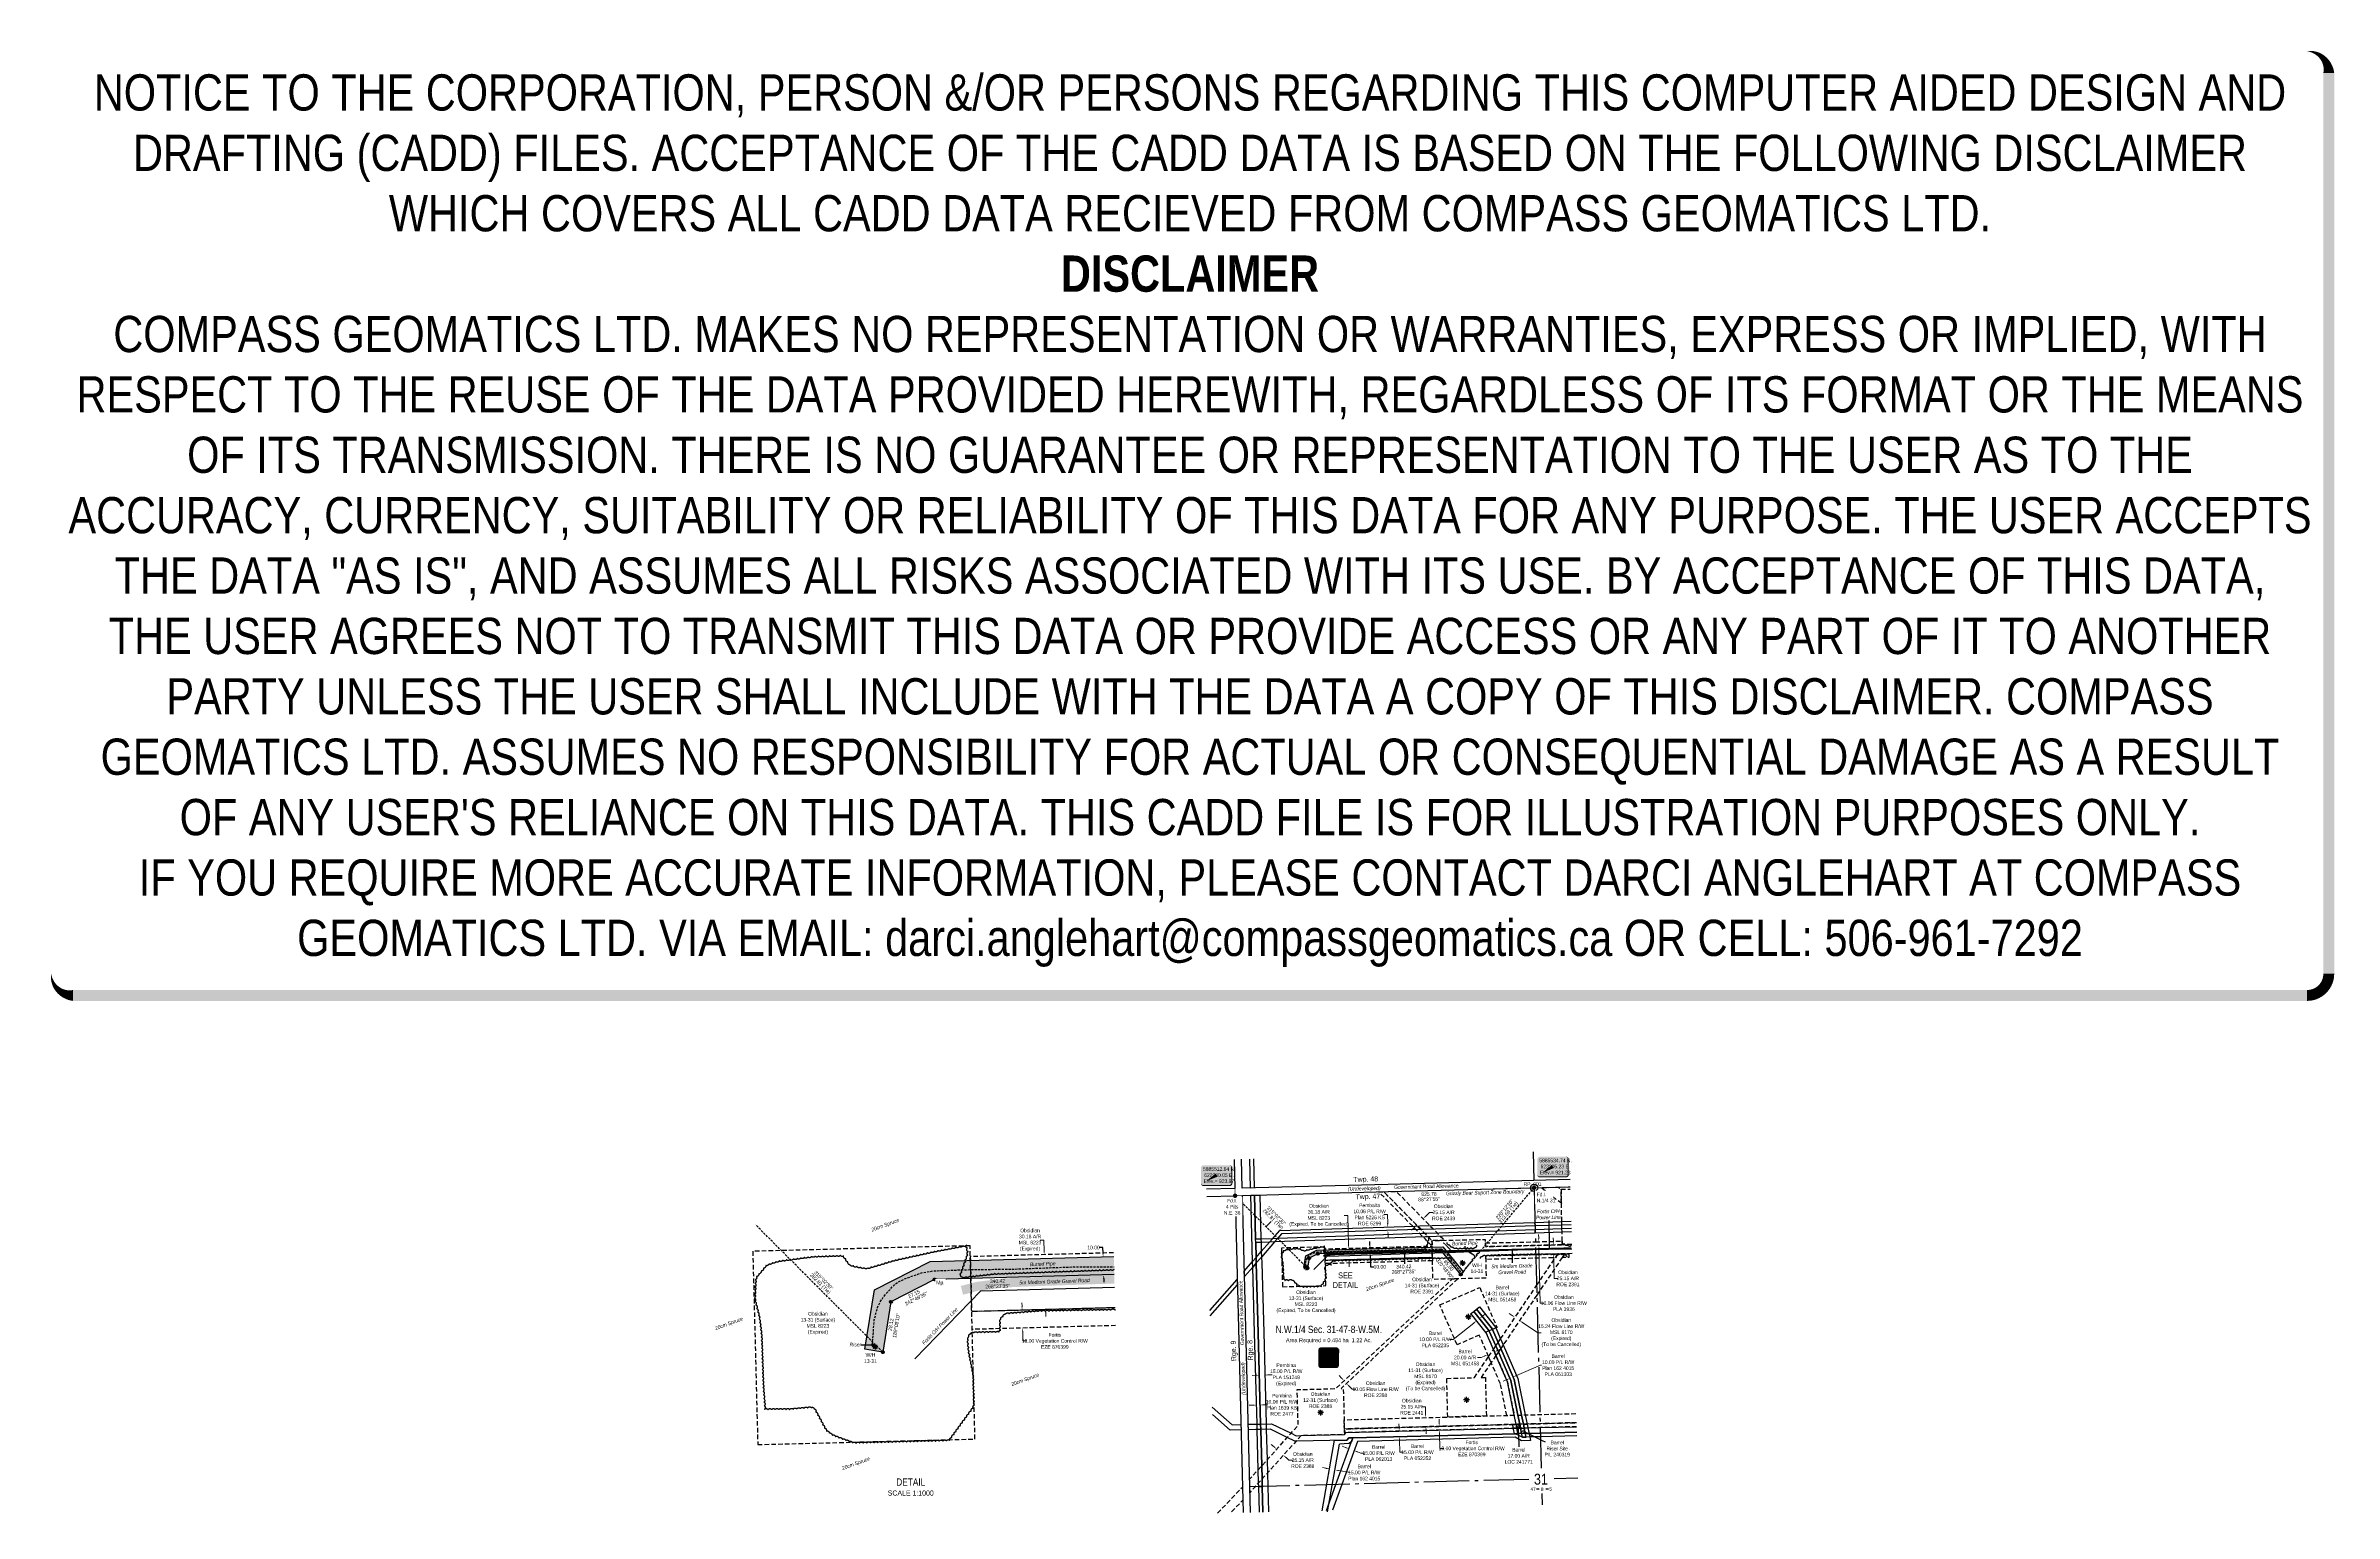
# Model space of a CAD drawing. Extents: x 619097 to 625414, y 5884636 to 5888687.
import ezdxf
from ezdxf.enums import TextEntityAlignment as Align

# ---------------------------------------------------------------- set-up
doc = ezdxf.new("R2010")
doc.units = 0
doc.header["$LTSCALE"] = 5
doc.header["$PDSIZE"] = 0.5
for name, pattern in [('0', [1, 1, 0]), ('DASHDOT2', [12.7, 6.35, -3.175, 0, -3.175]), ('foc-ACCESSROAD', [3.75, 2.5, -1.25]), ('foc-FLOWLINE', [3.75, 2.5, -1.25]), ('foc-QUARTERLINE', [33, 25, -3, 2, -3]), ('foc-TIELINE', [1.875, 1.25, -0.625]), ('UG_PIPE', [1.875, 1.25, -0.625])]:
    doc.linetypes.add(name, pattern=pattern)
doc.layers.get('Defpoints').update_dxf_attribs({"color": 9})
for name, color, linetype in [('10', 1, 'Continuous'), ('35', 37, 'Continuous'), ('9', 3, 'Continuous'), ('AS-PIPE-UG', 44, 'UG_PIPE'), ('AS-PIPE-UG-T', 44, 'Continuous'), ('AS-POWER', 104, 'foc-POWER'), ('AS-ROADS', 254, 'Continuous'), ('AS-SYMBOL', 7, 'Continuous'), ('AS-WILDLIFE', 131, 'DASHDOT2'), ('C-AR', 13, 'foc-ACCESSROAD'), ('C-FLOWLINE', 13, 'foc-FLOWLINE'), ('C-SYMBOL', 7, 'Continuous'), ('C-WS', 13, 'foc-ACCESSROAD'), ('C-WS-S', 8, 'Continuous'), ('CG-NOTES', 7, 'Continuous'), ('D-TXT', 6, 'Continuous'), ('DETAIL-T', 7, 'Continuous'), ('F-AR', 190, 'foc-ACCESSROAD'), ('F-EZE', 190, 'foc-FLOWLINE'), ('F-RW', 190, 'Continuous'), ('F-WS', 190, 'foc-ACCESSROAD'), ('F-WS-S', 8, 'Continuous'), ('L-AREAREQUIRED', 7, 'Continuous'), ('L-BD', 7, 'Continuous'), ('L-BD1', 253, 'Continuous'), ('L-MON', 1, 'Continuous'), ('L-ROAD-T', 7, 'Continuous'), ('L-SEC', 7, 'Continuous'), ('L-SECLBL', 7, 'Continuous'), ('L-SECQ', 8, 'foc-QUARTERLINE'), ('L-TIE', 7, 'foc-TIELINE'), ('P-PROPOSED', 10, 'Continuous'), ('P-PROPOSED-H', 21, 'Continuous'), ('P-TXT', 4, 'Continuous'), ('T-BUSH', 110, '0'), ('T-BUSH-T', 110, 'Continuous')]:
    doc.layers.add(name, color=color, linetype=linetype)
for name, color, linetype, lineweight in [('C-AR-T', 13, 'Continuous', 9), ('C-WS-T', 13, 'Continuous', 9), ('F-AR-T', 190, 'Continuous', 9), ('F-EZE-T', 190, 'Continuous', 9), ('F-RW-T', 190, 'Continuous', 9), ('F-WS-T', 190, 'Continuous', 9), ('T-TEXT', 48, 'Continuous', 18)]:
    doc.layers.add(name, color=color, linetype=linetype, lineweight=lineweight)
doc.layers.add('DISCLAIMER', color=7, linetype='Continuous', plot=False)
doc.styles.add('100L', font='ARIALN.TTF', dxfattribs={"height": 11})
doc.styles.add('175L', font='ARIALN.TTF', dxfattribs={"height": 20})
doc.styles.add('240', font='ARIALN.TTF', dxfattribs={"height": 30})
doc.styles.add('80', font='ARIALN.TTF', dxfattribs={"height": 10})
doc.styles.add('80CG', font='ARIALN.TTF', dxfattribs={"height": 10})
doc.styles.add('80L', font='ARIALN.TTF', dxfattribs={"height": 10})
doc.styles.add('80LS', font='ARIALNI.TTF', dxfattribs={"height": 10})
doc.styles.add('foc-LtypeFont', font='ARIALN.TTF', dxfattribs={"height": 7.35})
doc.styles.add('SIMPLEX', font='ARIALN.TTF')
doc.linetypes.add('foc-POWER', pattern='A,6,-1,["P",foc-LtypeFont,S=0.2,R=0,X=-0.625,Y=-0.75],-1.24,4', length=12.24)
doc.dimstyles.new('Compass 5 000', dxfattribs={"dimscale": 5, "dimtxt": 9, "dimasz": 2, "dimexe": 0.2, "dimexo": 0.0625, "dimgap": 0.5, "dimtad": 0, "dimtih": 1, "dimtoh": 1, "dimzin": 0, "dimdsep": 46, "dimtxsty": '80CG', "dimcen": 0.1, "dimse1": 1, "dimse2": 1, "dimclrd": 256, "dimclrt": 256, "dimaunit": 1, "dimadec": 4, "dimazin": 0, "dimtfac": 0.06, "dimtofl": 0, "dimtmove": 0, "dimatfit": 1, "dimfxl": 0.2, "dimtolj": 1, "dimtzin": 0, "dimlwd": -1, "dimarcsym": 0})

# ---------------------------------------------------------------- blocks, each defined once
blk = doc.blocks.new('L-SECLBL')
at = {"layer": '9', "color": 7}
for p, q in [((-5.1, -27.8), (-12.3, -27.8)), ((20.7, -27.8), (13.5, -27.8))]:
    blk.add_line(p, q, dxfattribs=at)
at = {"layer": '10', "color": 2, "style": 'SIMPLEX'}
blk.add_attdef('SEC', text='', height=30, dxfattribs=at).set_placement((0, 0), align=Align.MIDDLE)
at = {"layer": '10', "color": 5, "style": '80L'}
blk.add_attdef('TWP', text='', height=9.5, dxfattribs=at).set_placement((-14.4, -27.4), align=Align.MIDDLE_RIGHT)
blk.add_attdef('RGE', text='', height=9.5, dxfattribs=at).set_placement((3.6, -27.4), align=Align.MIDDLE_CENTER)
blk.add_attdef('MER', text='', height=9.5, dxfattribs=at).set_placement((23.2, -27.4), align=Align.MIDDLE_LEFT)
blk = doc.blocks.new('*D33')
at = {"layer": 'C-AR-T', "transparency": 16777216}
for p, q in [((622905.2, 5884930.4), (622895.2, 5884930.4)), ((622905.8, 5884910.2), (622905.2, 5884930.4)), ((622907, 5884865.1), (622907.2, 5884855.1))]:
    blk.add_line(p, q, dxfattribs=at)
for points in [[(622907.4, 5884910.3), (622904.1, 5884910.2), (622906, 5884900.2)], [(622908.6, 5884865.1), (622905.3, 5884865), (622906.7, 5884875.1)]]:
    blk.add_solid(points, dxfattribs=at)
at = {"layer": 'Defpoints', "color": 0, "transparency": 16777216}
for p in [(622780.3, 5884896.8), (622906, 5884900.2), (622780.9, 5884871.7)]:
    blk.add_point(p, dxfattribs=at)
at = {"layer": 'C-AR-T', "transparency": 16777216, "insert": (622867.5, 5884930.4), "char_height": 10, "attachment_point": 5, "style": '80CG'}
blk.add_mtext('\\A1;Obsidian\\P25.15 A/R\\PROE 2441', dxfattribs=at)
blk = doc.blocks.new('*D34')
at = {"layer": 'C-AR-T', "transparency": 16777216}
for p, q in [((622487.5, 5884819.7), (622480, 5884826.4)), ((622520.8, 5884789.7), (622528.2, 5884783)), ((622528.2, 5884783), (622538.2, 5884783))]:
    blk.add_line(p, q, dxfattribs=at)
for points in [[(622488.6, 5884820.9), (622486.3, 5884818.5), (622494.9, 5884813)], [(622521.9, 5884790.9), (622519.7, 5884788.4), (622513.4, 5884796.4)]]:
    blk.add_solid(points, dxfattribs=at)
at = {"layer": 'Defpoints', "color": 0, "transparency": 16777216}
for p in [(622484.4, 5884801.3), (622502.9, 5884784.7), (622513.4, 5884796.4)]:
    blk.add_point(p, dxfattribs=at)
at = {"layer": 'C-AR-T', "transparency": 16777216, "insert": (622566.8, 5884783), "char_height": 10, "attachment_point": 5, "style": '80CG'}
blk.add_mtext('\\A1;Obsidian\\P25.15 A/R\\PROE 2388', dxfattribs=at)
blk = doc.blocks.new('*D35')
at = {"layer": 'C-AR-T', "transparency": 16777216}
for p, q in [((622674, 5885009.2), (622667.2, 5885016.5)), ((622694.6, 5884987.3), (622702.9, 5884978.6)), ((622702.9, 5884978.6), (622712.9, 5884978.6))]:
    blk.add_line(p, q, dxfattribs=at)
for points in [[(622675.2, 5885010.3), (622672.8, 5885008.1), (622680.9, 5885001.9)], [(622695.9, 5884988.5), (622693.4, 5884986.2), (622687.8, 5884994.6)]]:
    blk.add_solid(points, dxfattribs=at)
at = {"layer": 'Defpoints', "color": 0, "transparency": 16777216}
for p in [(622712.8, 5885032), (622719.7, 5885024.7), (622680.9, 5885001.9)]:
    blk.add_point(p, dxfattribs=at)
at = {"layer": 'C-AR-T', "transparency": 16777216, "insert": (622767.9, 5884978.6), "char_height": 10, "attachment_point": 5, "style": '80CG'}
blk.add_mtext('\\A1;Obsidian\\P10.06 Flow Line R/W\\PROE 2388', dxfattribs=at)
blk = doc.blocks.new('*D36')
at = {"layer": 'C-AR-T', "transparency": 16777216}
for p, q in [((622691, 5885458.3), (622681, 5885458.3)), ((622693.2, 5885377.1), (622691, 5885458.3)), ((622694.6, 5885326.9), (622694.8, 5885316.9))]:
    blk.add_line(p, q, dxfattribs=at)
for points in [[(622694.9, 5885377.1), (622691.5, 5885377), (622693.5, 5885367.1)], [(622696.2, 5885327), (622692.9, 5885326.9), (622694.3, 5885336.9)]]:
    blk.add_solid(points, dxfattribs=at)
at = {"layer": 'Defpoints', "color": 0, "transparency": 16777216}
for p in [(622694.3, 5885336.9), (622731.8, 5885368.1), (622732.6, 5885337.9)]:
    blk.add_point(p, dxfattribs=at)
at = {"layer": 'C-AR-T', "transparency": 16777216, "insert": (622611.1, 5885458.3), "char_height": 10, "attachment_point": 5, "style": '80CG'}
blk.add_mtext('\\A1;Obsidian\\P30.18 A/R\\PMSL 8223\\P(Expired, To be Cancelled)', dxfattribs=at)
blk = doc.blocks.new('*D37')
at = {"layer": 'C-AR-T', "transparency": 16777216}
for p, q in [((622906.3, 5885456.3), (622916.9, 5885466.8)), ((622916.9, 5885466.8), (622926.9, 5885466.8)), ((622874.1, 5885424.5), (622867, 5885417.5))]:
    blk.add_line(p, q, dxfattribs=at)
for points in [[(622905.1, 5885457.4), (622907.4, 5885455.1), (622899.1, 5885449.2)], [(622872.9, 5885425.7), (622875.3, 5885423.4), (622881.2, 5885431.6)]]:
    blk.add_solid(points, dxfattribs=at)
at = {"layer": 'Defpoints', "color": 0, "transparency": 16777216}
for p in [(622849.6, 5885463.6), (622867.5, 5885481.3), (622899.1, 5885449.2)]:
    blk.add_point(p, dxfattribs=at)
at = {"layer": 'C-AR-T', "transparency": 16777216, "insert": (622955.5, 5885466.8), "char_height": 10, "attachment_point": 5, "style": '80CG'}
blk.add_mtext('\\A1;Obsidian\\P25.15 A/R\\PROE 2439', dxfattribs=at)
blk = doc.blocks.new('*D38')
at = {"layer": 'C-AR-T', "transparency": 16777216}
for p, q in [((623144.4, 5885182.4), (623136.2, 5885188)), ((623173.6, 5885162.6), (623215.3, 5885134.5)), ((623215.3, 5885134.5), (623225.3, 5885134.5))]:
    blk.add_line(p, q, dxfattribs=at)
for points in [[(623145.4, 5885183.7), (623143.5, 5885181), (623152.7, 5885176.8)], [(623174.6, 5885164), (623172.7, 5885161.2), (623165.4, 5885168.2)]]:
    blk.add_solid(points, dxfattribs=at)
at = {"layer": 'Defpoints', "color": 0, "transparency": 16777216}
for p in [(623143.4, 5885163), (623156.1, 5885154.5), (623165.4, 5885168.2)]:
    blk.add_point(p, dxfattribs=at)
at = {"layer": 'C-AR-T', "transparency": 16777216, "insert": (623280.3, 5885134.5), "char_height": 10, "attachment_point": 5, "style": '80CG'}
blk.add_mtext('\\A1;Obsidian\\P15.24 Flow Line R/W\\PMSL 8170\\P(Expired)\\P(To be Cancelled)', dxfattribs=at)
blk = doc.blocks.new('*D39')
at = {"layer": 'Defpoints', "color": 0, "transparency": 16777216}
for p in [(623091.6, 5885116.5), (623100.8, 5885120.5), (623138.4, 5885008.6)]:
    blk.add_point(p, dxfattribs=at)
at = {"layer": 'F-AR-T', "transparency": 16777216}
for p, q in [((623156.8, 5885016.5), (623222.8, 5885045.1)), ((623222.8, 5885045.1), (623232.8, 5885045.1)), ((623129.3, 5885004.6), (623120.1, 5885000.6))]:
    blk.add_line(p, q, dxfattribs=at)
for points in [[(623156.1, 5885018.1), (623157.5, 5885015), (623147.6, 5885012.6)], [(623128.6, 5885006.1), (623129.9, 5885003.1), (623138.4, 5885008.6)]]:
    blk.add_solid(points, dxfattribs=at)
at = {"layer": 'F-AR-T', "transparency": 16777216, "insert": (623271.8, 5885045.1), "char_height": 10, "attachment_point": 5, "style": '80CG', "bg_fill": 3, "box_fill_scale": 1.1, "bg_fill_color": 256, "bg_fill_true_color": 13158600, "bg_fill_transparency": 0}
blk.add_mtext('\\A1;Barrel\\P10.00 P/L R/W\\PPlan 162 4015\\PPLA 061303', dxfattribs=at)
blk = doc.blocks.new('*D40')
at = {"layer": 'Defpoints', "color": 0, "transparency": 16777216}
for p in [(622943.8, 5884866), (622984.1, 5884877.1), (622984.4, 5884867.1)]:
    blk.add_point(p, dxfattribs=at)
at = {"layer": 'F-EZE-T', "transparency": 16777216}
for p, q in [((622943.2, 5884886), (622943, 5884896)), ((622944, 5884856), (622945.2, 5884815.3)), ((622945.2, 5884815.3), (622955.2, 5884815.3))]:
    blk.add_line(p, q, dxfattribs=at)
for points in [[(622944.9, 5884886.1), (622941.6, 5884886), (622943.5, 5884876)], [(622945.7, 5884856), (622942.4, 5884855.9), (622943.8, 5884866)]]:
    blk.add_solid(points, dxfattribs=at)
at = {"layer": 'F-EZE-T', "transparency": 16777216, "insert": (623033.1, 5884815.3), "char_height": 10, "attachment_point": 5, "style": '80CG'}
blk.add_mtext('\\A1;Fortis\\P10.00 Vegetation Control R/W\\PEZE 870399', dxfattribs=at)
blk = doc.blocks.new('*D41')
at = {"layer": 'Defpoints', "color": 0, "transparency": 16777216}
for p in [(622801.5, 5885426.5), (623176.9, 5885438.3), (623177.2, 5885428.3)]:
    blk.add_point(p, dxfattribs=at)
at = {"layer": 'F-RW-T', "transparency": 16777216}
for p, q in [((622800.4, 5885461.2), (622790.4, 5885461.2)), ((622801.2, 5885436.5), (622800.4, 5885461.2)), ((622802.2, 5885406.5), (622802.5, 5885396.5))]:
    blk.add_line(p, q, dxfattribs=at)
for points in [[(622802.9, 5885436.5), (622799.5, 5885436.4), (622801.5, 5885426.5)], [(622803.8, 5885406.5), (622800.5, 5885406.4), (622801.8, 5885416.5)]]:
    blk.add_solid(points, dxfattribs=at)
at = {"layer": 'F-RW-T', "transparency": 16777216, "insert": (622751.3, 5885461.2), "char_height": 10, "attachment_point": 5, "style": '80CG'}
blk.add_mtext('\\A1;Pembalta\\P10.06 P/L R/W\\PPlan 5226 KS\\PROE 5299', dxfattribs=at)
blk = doc.blocks.new('*D42')
at = {"layer": 'Defpoints', "color": 0, "transparency": 16777216}
for p in [(622814.6, 5884862.2), (622815, 5884847.2), (622833.3, 5884847.6)]:
    blk.add_point(p, dxfattribs=at)
at = {"layer": 'F-RW-T', "transparency": 16777216}
for p, q in [((622832.6, 5884872.7), (622832.4, 5884882.7)), ((622833.5, 5884837.6), (622834.4, 5884804.6)), ((622834.4, 5884804.6), (622844.4, 5884804.6))]:
    blk.add_line(p, q, dxfattribs=at)
for points in [[(622834.3, 5884872.7), (622831, 5884872.6), (622832.9, 5884862.7)], [(622835.2, 5884837.7), (622831.9, 5884837.6), (622833.3, 5884847.6)]]:
    blk.add_solid(points, dxfattribs=at)
at = {"layer": 'F-RW-T', "transparency": 16777216, "insert": (622883.5, 5884804.6), "char_height": 10, "attachment_point": 5, "style": '80CG'}
blk.add_mtext('\\A1;Barrel\\P15.00 P/L R/W\\PPLA 052352', dxfattribs=at)
blk = doc.blocks.new('*D43')
at = {"layer": 'Defpoints', "color": 0, "transparency": 16777216}
for p in [(622678.2, 5884770.1), (622692.3, 5884764.9), (622694.3, 5884814.3)]:
    blk.add_point(p, dxfattribs=at)
at = {"layer": 'F-RW-T', "transparency": 16777216}
for p, q in [((622684.9, 5884817.7), (622675.5, 5884821.1)), ((622717.8, 5884805.8), (622727.2, 5884802.4)), ((622727.2, 5884802.4), (622737.2, 5884802.4))]:
    blk.add_line(p, q, dxfattribs=at)
for points in [[(622685.4, 5884819.3), (622684.3, 5884816.2), (622694.3, 5884814.3)], [(622718.3, 5884807.4), (622717.2, 5884804.2), (622708.4, 5884809.2)]]:
    blk.add_solid(points, dxfattribs=at)
at = {"layer": 'F-RW-T', "transparency": 16777216, "insert": (622776.3, 5884802.4), "char_height": 10, "attachment_point": 5, "style": '80CG'}
blk.add_mtext('\\A1;Barrel\\P15.00 P/L R/W\\PPLA 062013', dxfattribs=at)
blk = doc.blocks.new('*D44')
at = {"layer": 'Defpoints', "color": 0, "transparency": 16777216}
for p in [(623046.6, 5885167.5), (623047.6, 5885166.2), (623055.5, 5885172.4)]:
    blk.add_point(p, dxfattribs=at)
at = {"layer": 'F-RW-T', "transparency": 16777216}
for p, q in [((623038.8, 5885161.3), (622982.1, 5885116.3)), ((623062.3, 5885179.9), (623070.1, 5885186.1)), ((622982.1, 5885116.3), (622972.1, 5885116.3))]:
    blk.add_line(p, q, dxfattribs=at)
for points in [[(623037.7, 5885162.6), (623039.8, 5885160), (623046.6, 5885167.5)], [(623061.2, 5885181.2), (623063.3, 5885178.6), (623054.4, 5885173.7)]]:
    blk.add_solid(points, dxfattribs=at)
at = {"layer": 'F-RW-T', "transparency": 16777216, "insert": (622933, 5885116.3), "char_height": 10, "attachment_point": 5, "style": '80CG'}
blk.add_mtext('\\A1;Barrel\\P10.00 P/L R/W\\PPLA 052235', dxfattribs=at)
blk = doc.blocks.new('*D45')
at = {"layer": 'Defpoints', "color": 0, "transparency": 16777216}
for p in [(623077.5, 5885074.1), (623089.2, 5885047), (623107.4, 5885054.9)]:
    blk.add_point(p, dxfattribs=at)
at = {"layer": 'F-RW-T', "transparency": 16777216}
for p, q in [((623104.9, 5885086), (623114.1, 5885089.9)), ((623059.1, 5885066.2), (623049.1, 5885066.2)), ((623068.3, 5885070.2), (623059.1, 5885066.2))]:
    blk.add_line(p, q, dxfattribs=at)
for points in [[(623104.3, 5885087.5), (623105.6, 5885084.4), (623095.7, 5885082)], [(623067.6, 5885071.7), (623068.9, 5885068.7), (623077.5, 5885074.1)]]:
    blk.add_solid(points, dxfattribs=at)
at = {"layer": 'F-RW-T', "transparency": 16777216, "insert": (623014.8, 5885066.2), "char_height": 10, "attachment_point": 5, "style": '80CG'}
blk.add_mtext('\\A1;Barrel\\P20.00 A/R\\PMSL 051458', dxfattribs=at)
blk = doc.blocks.new('*D46')
at = {"layer": 'Defpoints', "color": 0, "transparency": 16777216}
for p in [(622446.2, 5885048.5), (622461.2, 5885048.9), (622462, 5885017.8)]:
    blk.add_point(p, dxfattribs=at)
at = {"layer": 'F-RW-T', "transparency": 16777216}
for p, q in [((622437, 5885017.1), (622427, 5885016.9)), ((622472, 5885018.1), (622482, 5885018.3))]:
    blk.add_line(p, q, dxfattribs=at)
for points in [[(622436.9, 5885018.8), (622437, 5885015.5), (622447, 5885017.4)], [(622472, 5885019.7), (622472, 5885016.4), (622462, 5885017.8)]]:
    blk.add_solid(points, dxfattribs=at)
at = {"layer": 'F-RW-T', "transparency": 16777216, "insert": (622521.1, 5885018.3), "char_height": 10, "attachment_point": 5, "style": '80CG'}
blk.add_mtext('\\A1;Pembina\\P15.00 P/L R/W \\PPLA 151249\\P(Expired)', dxfattribs=at)
blk = doc.blocks.new('*D47')
at = {"layer": 'Defpoints', "color": 0, "transparency": 16777216}
for p in [(622434.1, 5885125), (622444.1, 5885125.2), (622449.2, 5884935.1)]:
    blk.add_point(p, dxfattribs=at)
at = {"layer": 'F-RW-T', "transparency": 16777216}
for p, q in [((622429.1, 5884934.6), (622419.1, 5884934.3)), ((622459.2, 5884935.4), (622470.3, 5884935.7))]:
    blk.add_line(p, q, dxfattribs=at)
for points in [[(622429.1, 5884936.2), (622429.2, 5884932.9), (622439.1, 5884934.8)], [(622459.1, 5884937), (622459.2, 5884933.7), (622449.2, 5884935.1)]]:
    blk.add_solid(points, dxfattribs=at)
at = {"layer": 'F-RW-T', "transparency": 16777216, "insert": (622509.4, 5884935.7), "char_height": 10, "attachment_point": 5, "style": '80CG'}
blk.add_mtext('\\A1;Pembina\\P10.06 P/L R/W\\PPlan 1639 KS\\PROE 2477', dxfattribs=at)
blk = doc.blocks.new('*D48')
at = {"layer": 'Defpoints', "color": 0, "transparency": 16777216}
for p in [(622639.7, 5884753.4), (622654.5, 5884750.8), (622655.5, 5884756.1)]:
    blk.add_point(p, dxfattribs=at)
at = {"layer": 'F-RW-T', "transparency": 16777216}
for p, q in [((622630.7, 5884760.4), (622620.9, 5884762.1)), ((622665.3, 5884754.3), (622697.5, 5884748.7))]:
    blk.add_line(p, q, dxfattribs=at)
for points in [[(622631, 5884762), (622630.4, 5884758.8), (622640.6, 5884758.7)], [(622665.6, 5884756), (622665, 5884752.7), (622655.5, 5884756.1)]]:
    blk.add_solid(points, dxfattribs=at)
at = {"layer": 'F-RW-T', "transparency": 16777216, "insert": (622736.5, 5884748.7), "char_height": 10, "attachment_point": 5, "style": '80CG'}
blk.add_mtext('\\A1;Barrel\\P15.00 P/L R/W\\PPlan 162 4015', dxfattribs=at)
blk = doc.blocks.new('GAS')
h = blk.add_hatch(color=255)
h.dxf.hatch_style = 1
edge = h.paths.add_edge_path()
edge.add_arc((0, 0), 0.9, 0, 360)
for p, q in [((-0.8, 0), (-1.6, 0)), ((-0.6, 0.6), (-1.1, 1.1)), ((0, 0.8), (0, 1.6)), ((0.6, 0.6), (1.1, 1.1)), ((1.6, 0), (0.8, 0)), ((-0.6, -0.6), (-1.1, -1.1)), ((0, -0.8), (0, -1.6)), ((1.1, -1.1), (0.6, -0.6))]:
    blk.add_line(p, q)
blk.add_circle((0, 0), 0.8)
blk = doc.blocks.new('PLIA')
at = {"color": 255, "const_width": 1}
blk.add_lwpolyline([(-0.5, 0, 1), (0.5, 0, 1)], format="xyb", close=True, dxfattribs=at)
blk = doc.blocks.new('PLIAA')
blk.add_blockref('PLIA', (0, 0))
blk = doc.blocks.new('PLIB')
at = {"color": 1}
blk.add_circle((0, 0), 0.8, dxfattribs=at)
blk = doc.blocks.new('PLIBB')
blk.add_blockref('PLIB', (0, 0))
blk = doc.blocks.new('PLICC')
for name in ['PLIAA', 'PLIBB']:
    blk.add_blockref(name, (0, 0))
blk = doc.blocks.new('PLI')
blk.add_blockref('PLICC', (0, 0))
blk = doc.blocks.new('RISER')
h = blk.add_hatch(color=255)
h.dxf.hatch_style = 1
edge = h.paths.add_edge_path()
edge.add_arc((0, 0), 0.7, 0, 360)
blk.add_hatch(color=13).paths.add_polyline_path([(0.6, -0.2), (-0.6, -0.2, 0.774597)])
at = {"color": 13}
blk.add_line((-0.6, -0.2), (0.6, -0.2), dxfattribs=at)
blk.add_circle((0, 0), 0.6, dxfattribs=at)
blk = doc.blocks.new('*D50')
at = {"layer": 'C-AR-T', "transparency": 16777216}
for p, q in [((621851.9, 5885390.4), (621841.9, 5885390.4)), ((621852.7, 5885360.1), (621851.9, 5885390.4)), ((621857.3, 5885189.3), (621857.6, 5885179.3))]:
    blk.add_line(p, q, dxfattribs=at)
for points in [[(621854.4, 5885360.1), (621851.1, 5885360), (621853, 5885350.1)], [(621859, 5885189.3), (621855.6, 5885189.2), (621857, 5885199.3)]]:
    blk.add_solid(points, dxfattribs=at)
at = {"layer": 'Defpoints', "color": 0, "transparency": 16777216}
for p in [(621853, 5885350.1), (621971.3, 5885353.3), (621975.4, 5885202.5)]:
    blk.add_point(p, dxfattribs=at)
at = {"layer": 'C-AR-T', "transparency": 16777216, "insert": (621814, 5885390.4), "char_height": 10, "attachment_point": 5, "style": '80CG'}
blk.add_mtext('\\A1;Obsidian\\P30.18 A/R\\PMSL 8223\\P(Expired)', dxfattribs=at)
blk = doc.blocks.new('*D51')
at = {"layer": 'Defpoints', "color": 0, "transparency": 16777216}
for p in [(621973.6, 5885202.4), (621793.4, 5885147.5), (621974.9, 5885152.4)]:
    blk.add_point(p, dxfattribs=at)
at = {"layer": 'F-EZE-T', "transparency": 16777216}
for p, q in [((621791.8, 5885207.5), (621791.5, 5885217.5)), ((621793.6, 5885137.5), (621794.3, 5885112)), ((621794.3, 5885112), (621804.3, 5885112))]:
    blk.add_line(p, q, dxfattribs=at)
for points in [[(621793.4, 5885207.6), (621790.1, 5885207.5), (621792, 5885197.5)], [(621795.3, 5885137.5), (621792, 5885137.4), (621793.4, 5885147.5)]]:
    blk.add_solid(points, dxfattribs=at)
at = {"layer": 'F-EZE-T', "transparency": 16777216, "insert": (621882.3, 5885112), "char_height": 10, "attachment_point": 5, "style": '80CG'}
blk.add_mtext('\\A1;Fortis\\P10.00 Vegetation Control R/W\\PEZE 870399', dxfattribs=at)
blk = doc.blocks.new('*D53')
at = {"layer": 'Defpoints', "color": 0, "transparency": 16777216}
for p in [(622752.2, 5885366.6), (622794.2, 5885367.7), (622794.5, 5885357.7)]:
    blk.add_point(p, dxfattribs=at)
at = {"layer": 'P-TXT', "transparency": 16777216}
for p, q in [((622751.9, 5885376.6), (622751.7, 5885386.6)), ((622752.7, 5885346.6), (622753.6, 5885316.6)), ((622753.6, 5885316.6), (622763.6, 5885316.6))]:
    blk.add_line(p, q, dxfattribs=at)
for points in [[(622753.6, 5885376.6), (622750.3, 5885376.6), (622752.2, 5885366.6)], [(622754.4, 5885346.7), (622751.1, 5885346.6), (622752.5, 5885356.6)]]:
    blk.add_solid(points, dxfattribs=at)
at = {"layer": 'P-TXT', "transparency": 16777216, "insert": (622779.5, 5885316.6), "char_height": 10, "attachment_point": 5, "style": '80CG'}
blk.add_mtext('\\A1;10.00', dxfattribs=at)
blk = doc.blocks.new('*D54')
at = {"layer": 'Defpoints', "color": 0, "transparency": 16777216}
for p in [(622015.7, 5885344.1), (622020.9, 5885344.3), (622022.2, 5885294.3)]:
    blk.add_point(p, dxfattribs=at)
at = {"layer": 'P-TXT', "transparency": 16777216}
for p, q in [((622015, 5885369.7), (622005, 5885369.7)), ((622015.4, 5885354.1), (622015, 5885369.7)), ((622017.3, 5885284.2), (622017.6, 5885274.2))]:
    blk.add_line(p, q, dxfattribs=at)
for points in [[(622017.1, 5885354.2), (622013.8, 5885354.1), (622015.7, 5885344.1)], [(622019, 5885284.2), (622015.6, 5885284.1), (622017, 5885294.2)]]:
    blk.add_solid(points, dxfattribs=at)
at = {"layer": 'P-TXT', "transparency": 16777216, "insert": (621989.1, 5885369.7), "char_height": 10, "attachment_point": 5, "style": '80CG'}
blk.add_mtext('\\A1;10.00', dxfattribs=at)
blk = doc.blocks.new('*U55')
h = blk.add_hatch(color=59)
edge = h.paths.add_edge_path()
edge.add_line((-21.5, -28.5), (21.5, -28.5))
edge.add_arc((21.5, -22.5), 6, 270, 360)
edge.add_line((27.5, -22.5), (27.5, 21))
edge.add_arc((21.5, 21), 6, 0, 90)
edge.add_line((21.5, 27), (-21.5, 27))
edge.add_arc((-21.5, 21), 6, 90, 180)
edge.add_line((-27.5, 21), (-27.5, -22.5))
edge.add_arc((-21.5, -22.5), 6, 180, 270)
at = {"color": 1, "flags": 128}
blk.add_lwpolyline([(-21.5, -28.5, 3, 3, 0), (21.5, -28.5, 3, 3, 0.414214), (27.5, -22.5, 3, 3, 0), (27.5, 21, 3, 0, 0.414214), (21.5, 27, 0, 0, 0), (-21.5, 27, 0, 0, 0.414214), (-27.5, 21, 0, 0, 0), (-27.5, -22.5, 0, 3, 0.414214)], format="xyseb", close=True, dxfattribs=at)
blk.add_lwpolyline([(-22.8, -2.9, 0, 7.5, 0), (0, 0, 0, 0, 0)], format="xyseb", dxfattribs=at)
at = {"color": 1, "style": '80'}
blk.add_attdef('ENTER_TEXT_001', (-36, -5), '', height=10, dxfattribs=at)
blk = doc.blocks.new('*U49')
h = blk.add_hatch(color=254)
edge = h.paths.add_edge_path()
edge.add_line((-36.5, -28.5), (36.5, -28.5))
edge.add_arc((36.5, -22.5), 6, 270, 360)
edge.add_line((42.5, -22.5), (42.5, 21))
edge.add_arc((36.5, 21), 6, 0, 90)
edge.add_line((36.5, 27), (-36.5, 27))
edge.add_arc((-36.5, 21), 6, 90, 180)
edge.add_line((-42.5, 21), (-42.5, -22.5))
edge.add_arc((-36.5, -22.5), 6, 180, 270)
at = {"color": 1, "flags": 128}
blk.add_lwpolyline([(-36.5, -28.5, 3, 3, 0), (36.5, -28.5, 3, 3, 0.414214), (42.5, -22.5, 3, 3, 0), (42.5, 21, 3, 0, 0.414214), (36.5, 27, 0, 0, 0), (-36.5, 27, 0, 0, 0.414214), (-42.5, 21, 0, 0, 0), (-42.5, -22.5, 0, 3, 0.414214)], format="xyseb", close=True, dxfattribs=at)
blk.add_lwpolyline([(-29.2, -17.3, 0, 10, 0), (0, 0, 5, 5, 0)], format="xyseb", dxfattribs=at)
at = {"color": 1, "style": '80'}
blk.add_attdef('ENTER_TEXT_001', (-36, -5), '', height=10, dxfattribs=at)
blk = doc.blocks.new('fdia')
at = {"color": 255, "const_width": 1}
blk.add_lwpolyline([(-0.5, 0, 1), (0.5, 0, 1)], format="xyb", close=True, dxfattribs=at)
blk = doc.blocks.new('Fdiaa')
blk.add_blockref('fdia', (0, 0))
blk = doc.blocks.new('fdib')
at = {"color": 1, "const_width": 1.6}
blk.add_lwpolyline([(-0.4, 0, 1), (0.4, 0, 1)], format="xyb", close=True, dxfattribs=at)
at = {"color": 1}
blk.add_circle((0, 0), 0.8, dxfattribs=at)
blk = doc.blocks.new('Fdibb')
blk.add_blockref('fdib', (0, 0))
blk = doc.blocks.new('fdicc')
for name in ['Fdibb', 'Fdiaa']:
    blk.add_blockref(name, (0, 0))
blk = doc.blocks.new('FDI')
blk.add_blockref('fdicc', (0, 0))
blk = doc.blocks.new('*D56')
at = {"layer": 'C-AR-T', "transparency": 16777216}
for p, q in [((623258.5, 5885386.8), (623258.2, 5885396.8)), ((623259.6, 5885341.6), (623261, 5885284.6)), ((623261, 5885284.6), (623271, 5885284.6))]:
    blk.add_line(p, q, dxfattribs=at)
for points in [[(623260.1, 5885386.8), (623256.8, 5885386.7), (623258.7, 5885376.8)], [(623261.2, 5885341.7), (623257.9, 5885341.6), (623259.3, 5885351.6)]]:
    blk.add_solid(points, dxfattribs=at)
at = {"layer": 'Defpoints', "color": 0, "transparency": 16777216}
for p in [(623094.3, 5885372.8), (623094.9, 5885347.6), (623259.3, 5885351.6)]:
    blk.add_point(p, dxfattribs=at)
at = {"layer": 'C-AR-T', "transparency": 16777216, "insert": (623298.7, 5885284.6), "char_height": 10, "attachment_point": 5, "style": '80CG'}
blk.add_mtext('\\A1;Obsidian\\P25.15 A/R\\PROE 2391', dxfattribs=at)
blk = doc.blocks.new('*D57')
at = {"layer": 'C-AR-T', "transparency": 16777216}
for p, q in [((623218.1, 5885395.9), (623217.8, 5885405.9)), ((623218.8, 5885365.8), (623222.5, 5885216.2)), ((623222.5, 5885216.2), (623232.5, 5885216.2))]:
    blk.add_line(p, q, dxfattribs=at)
for points in [[(623219.7, 5885395.9), (623216.4, 5885395.8), (623218.3, 5885385.9)], [(623220.5, 5885365.8), (623217.1, 5885365.8), (623218.6, 5885375.8)]]:
    blk.add_solid(points, dxfattribs=at)
at = {"layer": 'Defpoints', "color": 0, "transparency": 16777216}
for p in [(623181.2, 5885385), (623181.4, 5885374.9), (623218.3, 5885385.9)]:
    blk.add_point(p, dxfattribs=at)
at = {"layer": 'C-AR-T', "transparency": 16777216, "insert": (623287.5, 5885216.2), "char_height": 10, "attachment_point": 5, "style": '80CG'}
blk.add_mtext('\\A1;Obsidian\\P10.06 Flow Line R/W\\PPLA 3936', dxfattribs=at)
blk = doc.blocks.new('Disclaimer_Legal')
at = {"layer": 'DISCLAIMER', "color": 254, "flags": 128}
blk.add_lwpolyline([(-3612.9, -1104.6, 37.5, 37.5, 0), (4096.1, -1104.6, 37.5, 37.5, 0.414214), (4171.1, -1029.6, 37.5, 37.5, 0), (4171.1, 2078.7, 37.5, 0, 0.414214), (4096.1, 2153.7, 0, 0, 0), (-3612.9, 2153.7, 0, 0, 0.414214), (-3687.9, 2078.7, 0, 0, 0), (-3687.9, -1029.6, 0, 37.5, 0.414214)], format="xyseb", close=True, dxfattribs=at)
at = {"layer": 'DISCLAIMER', "color": 254, "insert": (241.6, 533.9), "char_height": 125, "width": 7717.568, "attachment_point": 5, "style": '80'}
blk.add_mtext('NOTICE TO THE CORPORATION, PERSON &/OR PERSONS REGARDING THIS COMPUTER AIDED DESIGN AND DRAFTING (CADD) FILES. ACCEPTANCE OF THE CADD DATA IS BASED ON THE FOLLOWING DISCLAIMER WHICH COVERS ALL CADD DATA RECIEVED FROM COMPASS GEOMATICS LTD.\\P{\\fArial Narrow|b1|i0|c0|p34;DISCLAIMER}\\PCOMPASS GEOMATICS LTD. MAKES NO REPRESENTATION OR WARRANTIES, EXPRESS OR IMPLIED, WITH RESPECT TO THE REUSE OF THE DATA PROVIDED HEREWITH, REGARDLESS OF ITS FORMAT OR THE MEANS OF ITS TRANSMISSION. THERE IS NO GUARANTEE OR REPRESENTATION TO THE USER AS TO THE ACCURACY, CURRENCY, SUITABILITY OR RELIABILITY OF THIS DATA FOR ANY PURPOSE. THE USER ACCEPTS THE DATA "AS IS", AND ASSUMES ALL RISKS ASSOCIATED WITH ITS USE. BY ACCEPTANCE OF THIS DATA, THE USER AGREES NOT TO TRANSMIT THIS DATA OR PROVIDE ACCESS OR ANY PART OF IT TO ANOTHER PARTY UNLESS THE USER SHALL INCLUDE WITH THE DATA A COPY OF THIS DISCLAIMER. COMPASS GEOMATICS LTD. ASSUMES NO RESPONSIBILITY FOR ACTUAL OR CONSEQUENTIAL DAMAGE AS A RESULT OF ANY USER\'S RELIANCE ON THIS DATA. THIS CADD FILE IS FOR ILLUSTRATION PURPOSES ONLY.\\PIF YOU REQUIRE MORE ACCURATE INFORMATION, PLEASE CONTACT DARCI ANGLEHART AT COMPASS GEOMATICS LTD. VIA EMAIL: darci.anglehart@compassgeomatics.ca OR CELL: 506-961-7292', dxfattribs=at)

msp = doc.modelspace()

# ---------------------------------------------------------------- hatches: boundary and pattern name
at = {"layer": 'P-PROPOSED-H'}
h = msp.add_hatch(color=256, dxfattribs=at)
h.dxf.hatch_style = 1
h.paths.add_polyline_path([(622046.393, 5885294.961), (621550.557, 5885281.631), (621429.842, 5885219.661), (621407.522, 5885080.881), (621358.174, 5885088.818), (621384.51, 5885252.573), (621537.846, 5885331.29), (622045.052, 5885344.925)])
h = msp.add_hatch(color=256, dxfattribs=at)
h.dxf.hatch_style = 1
h.paths.add_polyline_path([(622569.936, 5885314.175), (622575.204, 5885346.926), (622605.871, 5885362.67), (622953.23, 5885372.008), (623010.609, 5885301.654), (623002.862, 5885295.336), (622948.588, 5885361.883), (622608.413, 5885352.738), (622584.27, 5885340.344), (622579.806, 5885312.588)])

# ---------------------------------------------------------------- linework, layer by layer
at = {"layer": '35', "color": 3}
msp.add_circle((623205.233, 5885534.738), 9.996, dxfattribs=at)
at = {"layer": 'AS-PIPE-UG', "flags": 128}
for points in [[(622574.02, 5885316.599), (622574.47, 5885321.944), (622575.061, 5885330.424), (622576.876, 5885337.174), (622578.752, 5885340.979), (622580.484, 5885343.586), (622586.168, 5885349.851), (622588.747, 5885351.571), (622591.268, 5885352.854), (622601.256, 5885356.423), (622607.747, 5885357.482), (622624.63, 5885358.095), (622653.961, 5885358.519), (622682.115, 5885359.604), (622714.808, 5885359.843), (622748.709, 5885360.535), (622791.989, 5885361.427), (622837.262, 5885362.654), (622887.365, 5885363.375), (622929.68, 5885364.724), (622944.309, 5885365.565), (622950.315, 5885364.964), (622952.547, 5885363.732), (622961.091, 5885355.867), (622968.229, 5885346.284), (622973.233, 5885339.096), (622977.538, 5885333.846), (622981.869, 5885328.9), (622986.201, 5885323.459), (622989.051, 5885319.955), (622995.553, 5885312.051), (623001.391, 5885303.791), (623004.136, 5885300.213), (623007.271, 5885299.747), (623010.702, 5885303.84), (623013.159, 5885306.78), (623018.312, 5885313.41), (623024.812, 5885323.278), (623031.235, 5885329.545), (623036.379, 5885337.844), (623044.015, 5885347.388), (623048.837, 5885353.258), (623051.574, 5885361.557)], [(621378.592, 5885100.936), (621380.842, 5885127.661), (621383.797, 5885170.061), (621392.872, 5885203.811), (621402.252, 5885222.836), (621410.912, 5885235.871), (621439.332, 5885267.196), (621452.227, 5885275.796), (621464.832, 5885282.211), (621514.772, 5885300.056), (621547.227, 5885305.351), (621631.642, 5885308.416), (621778.297, 5885310.536), (621919.067, 5885315.961), (622045.804, 5885316.888)]]:
    msp.add_lwpolyline(points, dxfattribs=at)
at = {"layer": 'AS-POWER', "flags": 128}
for points in [[(622597.565, 5885308.88), (622633.915, 5885346.372), (622759.592, 5885350.003), (622860.707, 5885353.274), (622966.535, 5885355.798), (623056.885, 5885359.315), (623159.292, 5885363.348), (623245.337, 5885365.104), (623309.719, 5885365.867)], [(621496.317, 5885062.341), (621678.064, 5885249.803), (622047.319, 5885260.47)]]:
    msp.add_lwpolyline(points, dxfattribs=at)
at = {"layer": 'AS-ROADS', "flags": 128}
for points, const_width in [([(623307.938, 5885367.864), (623286.447, 5885367.317), (623096.613, 5885362.449), (622969.813, 5885359.983), (622866.681, 5885357.161), (622807.254, 5885355.279), (622752.376, 5885354.114), (622700.72, 5885352.756), (622665.568, 5885351.587), (622646.445, 5885350.789), (622631.916, 5885348.915), (622623.483, 5885346.715)], 4.998), ([(622954.727, 5885383.357), (622961.897, 5885376.632), (622967.992, 5885370.048), (622977.295, 5885360.129)], 2.999), ([(622046.724, 5885282.632), (622012.092, 5885281.721), (621836.332, 5885275.876), (621740.717, 5885271.886), (621668.072, 5885262.516), (621625.907, 5885251.516)], 24.991)]:
    msp.add_lwpolyline(points, dxfattribs=dict(at, const_width=const_width))
at = {"layer": 'AS-WILDLIFE', "flags": 128}
msp.add_lwpolyline([(623305.173, 5885537.392, 1.999, 1.999, 0), (623205.233, 5885534.738, 1.999, 1.999, 0), (622400.018, 5885513.232, 1.999, 1.999, 0), (622380.048, 5885512.638, 1.999, 1.999, 0), (622379.399, 5885532.798, 1.999, 1.999, 0), (622377.345, 5885612.796, 0, 0, 0)], format="xyseb", dxfattribs=at)
at = {"layer": 'C-AR', "flags": 128}
for points in [[(622957.982, 5885389.531), (622923.49, 5885388.675), (622919.006, 5885393.224), (622909.407, 5885402.963), (622899.485, 5885413.029), (622889.868, 5885422.785), (622812.677, 5885501.097), (622790.438, 5885523.653), (622824.865, 5885524.572), (622924.138, 5885423.864), (622933.756, 5885414.108), (622943.604, 5885404.117), (622953.203, 5885394.379), (622957.982, 5885389.531)], [(623279.775, 5885530.584), (623280.671, 5885491.946), (623224.468, 5885535.237), (623272.237, 5885536.508), (623279.775, 5885530.584)], [(622628.879, 5885335.068), (622924.623, 5885343.019), (622923.875, 5885373.174), (622628.104, 5885365.222)]]:
    msp.add_lwpolyline(points, close=True, dxfattribs=at)
for points in [[(622044.775, 5885355.226), (621648.996, 5885344.603), (621652.875, 5885193.807), (622048.823, 5885204.434)], [(623322.433, 5884886.218), (623222.073, 5884883.525), (623186.023, 5884882.555), (623175.871, 5884882.284), (623165.72, 5884882.011), (623155.563, 5884881.738), (622681.537, 5884869.022), (622680.891, 5884894.178), (622966.933, 5884901.85), (623073.575, 5884904.712), (623130.127, 5884906.231), (623150.441, 5884906.776), (623160.598, 5884907.049), (623170.749, 5884907.321), (623180.901, 5884907.593), (623221.423, 5884908.681), (623321.766, 5884911.373)]]:
    msp.add_lwpolyline(points, dxfattribs=at)
at = {"layer": 'C-FLOWLINE'}
msp.add_lwpolyline([(623283.096, 5885387.441), (623283.33, 5885377.374), (623209.357, 5885375.57), (623071.336, 5885372.208), (623071.065, 5885382.269), (623209.097, 5885385.636), (623283.096, 5885387.441)], close=True, dxfattribs=at)
at = {"layer": 'C-WS'}
msp.add_lwpolyline([(623309.397, 5885378.009), (623283.33, 5885377.374), (623283.096, 5885387.441), (623282.526, 5885412), (623282.293, 5885422.053), (623282.071, 5885431.584), (623281.838, 5885441.637), (623280.671, 5885491.946), (623279.775, 5885530.584), (623305.337, 5885531.208)], dxfattribs=at)
at = {"layer": 'C-WS', "flags": 128}
for points in [[(623310.064, 5885352.857), (623301.135, 5885352.639), (623289.801, 5885352.363), (623271.088, 5885351.907), (623210.007, 5885350.419), (623071.715, 5885347.048), (623072.959, 5885285.438), (622926.143, 5885281.795), (622924.869, 5885333.098), (622923.61, 5885383.832), (622923.49, 5885388.675), (623070.306, 5885392.318), (623070.556, 5885382.257), (623070.806, 5885372.194), (623209.357, 5885375.57), (623283.33, 5885377.374), (623309.397, 5885378.009)], [(622331.559, 5884636.285), (622400.558, 5884708.681), (622401.482, 5884672.692), (622367.701, 5884637.233)]]:
    msp.add_lwpolyline(points, dxfattribs=at)
at = {"layer": 'C-WS'}
for points in [[(621661.947, 5884841.111), (621648.222, 5885374.701), (621048.634, 5885359.279), (621062.359, 5884825.689)], [(622630.691, 5885264.634), (622627.946, 5885371.352), (622508.029, 5885368.268), (622510.774, 5885261.55)], [(623086.938, 5885052.18), (623059.14, 5885011.046), (623070.836, 5885011.36), (623073.575, 5884904.712), (622966.933, 5884901.85), (622964.194, 5885008.498), (623040.395, 5885010.543), (623079.747, 5885068.773), (623092.945, 5885088.304), (623099.592, 5885098.137), (623106.234, 5885107.964), (623112.869, 5885117.783), (623212.22, 5885264.794), (623264.211, 5885341.731), (623271.088, 5885351.907), (623289.801, 5885352.363), (623282.924, 5885342.186), (623212.898, 5885238.566), (623120.062, 5885101.193), (623113.429, 5885091.378), (623106.787, 5885081.549), (623100.139, 5885071.718), (623086.938, 5885052.18)]]:
    msp.add_lwpolyline(points, close=True, dxfattribs=at)
at = {"layer": 'C-WS', "flags": 128}
msp.add_lwpolyline([(622994.489, 5885283.491), (622672.966, 5884980.636), (622678.667, 5884980.782), (622680.891, 5884894.178), (622681.537, 5884869.022), (622681.793, 5884859.019), (622681.931, 5884853.648), (622562.199, 5884850.573), (622548.34, 5884835.182), (622454.155, 5884730.594), (622444.397, 5884719.758), (622435.247, 5884709.603), (622421.056, 5884693.84), (622420.661, 5884709.217), (622420.131, 5884729.881), (622443.414, 5884755.773), (622453.171, 5884766.623), (622524.063, 5884845.46), (622534.542, 5884857.115), (622554.067, 5884878.829), (622551.534, 5884977.518), (622657.874, 5884980.248), (622979.412, 5885283.117), (622994.489, 5885283.491)], close=True, dxfattribs=at)
at = {"layer": 'F-AR'}
msp.add_lwpolyline([(623165.407, 5884871.991), (623165.577, 5884871.155), (623155.417, 5884870.898), (623148.256, 5884870.716), (623148.09, 5884871.527), (623146.055, 5884881.486), (623153.215, 5884881.677), (623163.372, 5884881.948), (623165.407, 5884871.991)], close=True, dxfattribs=at)
at = {"layer": 'F-EZE', "flags": 128}
for points in [[(622923.771, 5885377.342), (622920.692, 5885377.26), (622905.409, 5885392.765), (622895.809, 5885402.503), (622885.859, 5885412.599), (622876.242, 5885422.355), (622805.551, 5885494.073), (622776.747, 5885523.287), (622790.438, 5885523.653), (622812.677, 5885501.097), (622889.868, 5885422.785), (622899.485, 5885413.029), (622909.407, 5885402.963), (622919.006, 5885393.224), (622923.49, 5885388.675), (622923.651, 5885382.186), (622923.771, 5885377.342)], [(622924.869, 5885333.098), (622629.134, 5885325.16), (622628.879, 5885335.068), (622924.623, 5885343.019), (622924.869, 5885333.098)], [(623271.088, 5885351.907), (623264.211, 5885341.731), (623210.266, 5885340.416), (623072.036, 5885337.047), (623071.715, 5885347.048), (623210.007, 5885350.419), (623271.088, 5885351.907)], [(623301.135, 5885352.639), (623301.395, 5885342.637), (623282.924, 5885342.186), (623289.801, 5885352.363), (623301.135, 5885352.639)]]:
    msp.add_lwpolyline(points, close=True, dxfattribs=at)
for points in [[(622050.166, 5885154.369), (621654.162, 5885143.74), (621652.875, 5885193.807), (622048.823, 5885204.434)], [(623322.725, 5884875.196), (623222.355, 5884872.617), (622686.907, 5884858.956), (622681.793, 5884859.019), (622681.537, 5884869.022), (623155.563, 5884881.738), (623165.72, 5884882.011), (623175.871, 5884882.284), (623186.023, 5884882.555), (623222.073, 5884883.525), (623322.433, 5884886.218)]]:
    msp.add_lwpolyline(points, dxfattribs=at)
at = {"layer": 'F-RW'}
for points in [[(622430.556, 5885614.219), (622432.717, 5885534.219), (622422.586, 5885533.949), (622420.433, 5885613.948)], [(622456.973, 5884639.578), (622455.108, 5884710.131), (622454.555, 5884731.038), (622453.602, 5884767.102), (622450.945, 5884867.602), (622450.548, 5884882.605), (622443.89, 5885134.422), (622438.427, 5885327.119), (622438.006, 5885341.938), (622436.844, 5885383.516), (622436.559, 5885393.563), (622433.237, 5885514.115), (622448.24, 5885514.514), (622451.376, 5885394.047), (622451.638, 5885383.993), (622452.304, 5885358.392), (622452.691, 5885343.521), (622452.722, 5885342.345), (622453.426, 5885327.681), (622458.893, 5885134.833), (622465.596, 5884882.99), (622465.995, 5884867.987), (622468.247, 5884783.387), (622469.207, 5884747.307), (622470.186, 5884710.531), (622472.063, 5884639.974)], [(623307.956, 5885432.4), (623282.071, 5885431.584), (623207.97, 5885429.251), (623207.71, 5885439.303), (623281.838, 5885441.637), (623307.689, 5885442.452)], [(623308.473, 5885412.876), (623282.526, 5885412), (623208.48, 5885409.501), (623208.221, 5885419.553), (623282.293, 5885422.053), (623308.207, 5885422.928)], [(622310.007, 5885195.621), (622385.437, 5885281.946), (622385.852, 5885267.148), (622310.399, 5885180.799)], [(622632.554, 5884644.189), (622658.43, 5884715.531), (622705.149, 5884844.338), (623155.401, 5884855.883), (623173.018, 5884846.333), (623183.173, 5884846.593), (623181.137, 5884856.545), (623178.081, 5884871.48), (623177.907, 5884872.328), (623175.871, 5884882.284), (623170.749, 5884907.321), (623150.676, 5885005.449), (623122.781, 5885069.825), (623113.429, 5885091.378), (623106.234, 5885107.964), (623090.685, 5885143.807), (623090.384, 5885144.5), (623046.561, 5885199.705), (623054.394, 5885205.925), (623099.034, 5885149.692), (623099.857, 5885147.793), (623112.869, 5885117.783), (623120.062, 5885101.193), (623160.266, 5885008.472), (623180.901, 5884907.593), (623186.023, 5884882.555), (623188.06, 5884872.6), (623188.236, 5884871.74), (623191.291, 5884856.805), (623193.326, 5884846.853), (623195.362, 5884836.904), (623170.603, 5884836.267), (623152.984, 5884845.819), (622717.593, 5884834.655), (622674.541, 5884715.959), (622648.664, 5884644.612)], [(623323.387, 5884850.193), (623223.001, 5884847.616), (623193.326, 5884846.853), (623183.173, 5884846.593), (623173.018, 5884846.333), (623170.983, 5884856.284), (623167.928, 5884871.219), (623167.756, 5884872.055), (623165.72, 5884882.011), (623160.598, 5884907.049), (623141.087, 5885002.427), (623113.6, 5885065.839), (623106.787, 5885081.549), (623099.592, 5885098.137), (623081.734, 5885139.312), (623081.376, 5885139.763), (623038.728, 5885193.488), (623046.561, 5885199.705), (623090.384, 5885144.5), (623090.685, 5885143.807), (623106.234, 5885107.964), (623113.429, 5885091.378), (623122.781, 5885069.825), (623150.676, 5885005.449), (623170.749, 5884907.321), (623175.871, 5884882.284), (623177.907, 5884872.328), (623178.081, 5884871.48), (623181.137, 5884856.545), (623191.291, 5884856.805), (623222.743, 5884857.612), (623323.122, 5884860.189)], [(622317.052, 5884929.477), (622371.567, 5884880.671), (622396.129, 5884881.213), (622396.514, 5884866.209), (622365.979, 5884865.536), (622317.598, 5884908.848)], [(623323.122, 5884860.189), (623222.743, 5884857.612), (623191.291, 5884856.805), (623181.137, 5884856.545), (623170.983, 5884856.284), (623160.823, 5884856.023), (623155.401, 5884855.883), (622705.149, 5884844.338), (622693.507, 5884844.041), (622688.075, 5884838.325), (622548.34, 5884835.182), (622545.197, 5884835.112), (622524.063, 5884845.46), (622477.461, 5884868.28), (622450.414, 5884867.588), (622440.369, 5884867.331), (622437.46, 5884867.256), (622416.617, 5884866.723), (622416.232, 5884881.727), (622437.076, 5884882.26), (622439.959, 5884882.334), (622450.004, 5884882.591), (622480.898, 5884883.382), (622534.542, 5884857.115), (622548.63, 5884850.216), (622562.199, 5884850.573), (622681.931, 5884853.648), (622686.907, 5884858.956), (623157.768, 5884870.958), (623167.928, 5884871.219), (623170.601, 5884871.288), (623178.081, 5884871.48), (623188.236, 5884871.74), (623222.355, 5884872.617), (623322.725, 5884875.196)], [(622620.454, 5884642.994), (622654.285, 5884837.565)], [(622635.231, 5884640.412), (622667.92, 5884827.257)], [(622654.285, 5884837.565), (622688.075, 5884838.325), (622693.507, 5884844.041), (622705.149, 5884844.338), (622701.289, 5884833.697), (622693.579, 5884828.688), (622667.92, 5884827.257)], [(622446.924, 5884639.314), (622445.06, 5884709.864), (622455.108, 5884710.131), (622456.973, 5884639.578)]]:
    msp.add_lwpolyline(points, dxfattribs=at)
for points in [[(622433.237, 5885514.115), (622436.559, 5885393.563), (622451.376, 5885394.047), (622484.282, 5885395.123), (622498.024, 5885395.587), (622895.648, 5885408.993), (622909.246, 5885409.452), (622943.443, 5885410.606), (623208.22, 5885419.553), (623208.48, 5885409.501), (622953.042, 5885400.868), (622918.845, 5885399.713), (622905.248, 5885399.253), (622488.971, 5885385.218), (622475.23, 5885384.755), (622451.638, 5885383.993), (622436.844, 5885383.516), (622438.006, 5885341.937), (622438.427, 5885327.118), (622443.89, 5885134.422), (622450.548, 5884882.605), (622450.945, 5884867.602), (622453.602, 5884767.102), (622454.555, 5884731.038), (622455.108, 5884710.13), (622445.06, 5884709.864), (622444.788, 5884720.191), (622443.835, 5884756.24), (622440.899, 5884867.344), (622440.503, 5884882.348), (622433.849, 5885134.149), (622428.694, 5885315.941), (622428.275, 5885330.758), (622423.201, 5885513.848), (622433.237, 5885514.115)], [(622428.694, 5885315.941), (622405.751, 5885289.94), (622405.37, 5885304.775), (622428.275, 5885330.758), (622438.006, 5885341.943), (622452.304, 5885358.392), (622475.23, 5885384.755), (622484.282, 5885395.123), (622503.474, 5885417.121), (622876.081, 5885428.844), (622889.707, 5885429.273), (622923.977, 5885430.353), (623207.709, 5885439.302), (623207.969, 5885429.251), (622933.595, 5885420.597), (622899.324, 5885419.517), (622885.698, 5885419.088), (622508.173, 5885407.21), (622498.024, 5885395.587), (622488.971, 5885385.218), (622452.691, 5885343.521), (622438.427, 5885327.122), (622428.694, 5885315.941)], [(623167.928, 5884871.219), (623170.983, 5884856.284), (623160.823, 5884856.023), (623157.768, 5884870.958), (623157.599, 5884871.782), (623155.563, 5884881.738), (623150.441, 5884906.776), (623131.493, 5884999.401), (623100.139, 5885071.718), (623092.945, 5885088.304), (623073.08, 5885134.119), (623030.892, 5885187.265), (623038.728, 5885193.488), (623081.376, 5885139.763), (623081.734, 5885139.312), (623099.592, 5885098.137), (623106.787, 5885081.549), (623113.6, 5885065.839), (623141.087, 5885002.427), (623160.598, 5884907.049), (623165.72, 5884882.011), (623167.756, 5884872.055), (623167.928, 5884871.219)]]:
    msp.add_lwpolyline(points, close=True, dxfattribs=at)
at = {"layer": 'F-WS'}
for points in [[(623073.08, 5885134.119), (623092.945, 5885088.304), (623100.139, 5885071.718), (623131.493, 5884999.401), (623150.441, 5884906.776), (623130.127, 5884906.231), (623112.307, 5884993.34), (623086.938, 5885052.18), (623084.496, 5885057.844), (623079.747, 5885068.773), (623054.058, 5885127.893), (622992.894, 5885101.313), (622945.041, 5885211.437), (623055.164, 5885259.288), (623103.016, 5885149.166), (623099.857, 5885147.793), (623090.685, 5885143.807), (623081.376, 5885139.763), (623072.336, 5885135.834), (623073.08, 5885134.119)], [(623188.236, 5884871.74), (623191.291, 5884856.805), (623181.137, 5884856.545), (623170.983, 5884856.284), (623160.823, 5884856.023), (623155.4, 5884855.883), (623151.312, 5884855.779), (623148.256, 5884870.716), (623150.606, 5884870.776), (623157.768, 5884870.959), (623167.928, 5884871.219), (623170.601, 5884871.288), (623178.081, 5884871.48), (623188.236, 5884871.74)]]:
    msp.add_lwpolyline(points, close=True, dxfattribs=at)
at = {"layer": 'L-SEC'}
for p, q in [((622377.345, 5885612.796), (622379.399, 5885532.798)), ((622399.502, 5885533.335), (622397.449, 5885613.333)), ((622379.399, 5885532.798), (622301.131, 5885530.883)), ((622802.124, 5885544.083), (622399.502, 5885533.335)), ((622400.018, 5885513.232), (622802.631, 5885523.978)), ((623204.746, 5885554.829), (622802.124, 5885544.083)), ((622802.631, 5885523.978), (623205.233, 5885534.738)), ((623304.64, 5885557.495), (623204.746, 5885554.829)), ((623205.233, 5885534.738), (623305.173, 5885537.392)), ((622301.664, 5885510.781), (622380.048, 5885512.638)), ((622380.048, 5885512.638), (622390.237, 5885110.688)), ((622410.34, 5885111.224), (622400.018, 5885513.232)), ((622390.237, 5885110.688), (622400.558, 5884708.681)), ((622420.661, 5884709.216), (622410.34, 5885111.224)), ((622400.558, 5884708.681), (622402.369, 5884638.144)), ((622422.473, 5884638.671), (622420.661, 5884709.216))]:
    msp.add_line(p, q, dxfattribs=at)
at = {"layer": 'L-SECQ'}
for p, q in [((623202.671, 5885634.296), (623204.724, 5885554.829)), ((623205.233, 5885534.738), (623225.248, 5884760.642)), ((623191.263, 5884729.725), (622420.661, 5884709.216)), ((623326.485, 5884733.324), (623260.521, 5884731.568)), ((623227.057, 5884690.666), (623227.854, 5884659.822))]:
    msp.add_line(p, q, dxfattribs=at)
at = {"layer": 'L-TIE', "flags": 128}
for points in [[(623002.862, 5885295.336), (623205.233, 5885534.738)], [(622579.806, 5885312.588), (622380.048, 5885512.638)], [(621407.522, 5885080.881), (621056.109, 5885432.807)]]:
    msp.add_lwpolyline(points, dxfattribs=at)
at = {"layer": 'P-PROPOSED', "flags": 128}
msp.add_lwpolyline([(622046.393, 5885294.961), (621550.557, 5885281.631), (621429.842, 5885219.661), (621407.522, 5885080.881), (621358.174, 5885088.818), (621384.51, 5885252.573), (621537.846, 5885331.29), (622045.052, 5885344.925)], dxfattribs=at)
msp.add_lwpolyline([(622569.936, 5885314.175), (622575.204, 5885346.926), (622605.871, 5885362.67), (622953.23, 5885372.008), (623010.609, 5885301.654), (623002.862, 5885295.336), (622948.588, 5885361.883), (622608.413, 5885352.738), (622584.27, 5885340.344), (622579.806, 5885312.588)], close=True, dxfattribs=at)
at = {"layer": 'T-BUSH', "flags": 128}
for points in [[(622913.061, 5885395.641, -0.52056705), (622909.841, 5885386.178, -0.52056705), (622908.181, 5885376.375, -0.52056705), (622904.648, 5885367.444, -0.52056705), (622895.306, 5885365.841, -0.52056705), (622885.315, 5885365.512, -0.52056705), (622875.324, 5885365.183, -0.52056705), (622865.333, 5885364.853, -0.52056705), (622855.341, 5885364.536, -0.52056705), (622845.35, 5885364.225, -0.52056705), (622835.358, 5885363.914, -0.52056705), (622825.367, 5885363.603, -0.52056705), (622815.375, 5885363.292, -0.52056705), (622805.383, 5885363.009, -0.52056705), (622795.389, 5885362.768, -0.52056705), (622785.396, 5885362.527, -0.52056705), (622775.402, 5885362.286, -0.52056705), (622765.409, 5885362.045, -0.52056705), (622755.415, 5885361.807, -0.52056705), (622745.421, 5885361.573, -0.52056705), (622735.428, 5885361.339, -0.52056705), (622725.434, 5885361.105, -0.52056705), (622715.44, 5885360.871, -0.52056705), (622705.446, 5885360.636, -0.52056705), (622695.456, 5885360.301, -0.52056705), (622685.465, 5885359.956, -0.52056705), (622675.475, 5885359.611, -0.52056705), (622665.484, 5885359.262, -0.52056705), (622655.494, 5885358.908, -0.52056705), (622645.504, 5885358.555, -0.52056705), (622635.547, 5885357.751, -0.52056705), (622626.16, 5885357.062, -0.52056705), (622629.478, 5885366.492, -0.52056705), (622626.335, 5885374.195, -0.52056705), (622616.516, 5885372.32, -0.52056705), (622606.702, 5885370.421, -0.52056705), (622596.941, 5885368.264, -0.52056705), (622587.18, 5885366.106, -0.52056705), (622577.565, 5885363.381, -0.52056705), (622567.909, 5885361.887, -0.52056705), (622560.189, 5885367.056, -0.52056705), (622550.936, 5885368.245, -0.52056705), (622540.949, 5885367.873, -0.52056705), (622531.037, 5885366.578, -0.52056705), (622521.152, 5885365.157, -0.52056705), (622512.431, 5885360.961, -0.52056705), (622506.953, 5885352.946, -0.52056705), (622506.525, 5885342.959, -0.52056705), (622508.551, 5885333.226, -0.52056705), (622510.008, 5885323.347, -0.52056705), (622510.465, 5885313.366, -0.52056705), (622510.804, 5885303.375, -0.52056705), (622511.184, 5885293.387, -0.52056705), (622511.921, 5885283.418, -0.52056705), (622517.352, 5885278.523, -0.52056705), (622527.349, 5885278.564, -0.52056705), (622537.312, 5885279.332, -0.52056705), (622543.474, 5885273.2, -0.52056705), (622549.477, 5885265.524, -0.52056705), (622558.606, 5885261.598, -0.52056705), (622568.3, 5885260.029, -0.52056705), (622578.293, 5885260.286, -0.52056705), (622588.287, 5885260.543, -0.52056705), (622598.28, 5885260.8, -0.52056705), (622608.273, 5885261.057, -0.52056705), (622618.104, 5885261.622, -0.52056705), (622623.987, 5885269.704, -0.52056705), (622629.87, 5885277.786, -0.52056705), (622632.822, 5885286.781, -0.52056705), (622632.568, 5885296.775, -0.52056705), (622631.239, 5885306.65, -0.52056705), (622629.666, 5885316.509, -0.52056705), (622635.442, 5885321.04, -0.52056705), (622645.437, 5885321.225, -0.52056705), (622647.274, 5885329.359, -0.52056705), (622656.132, 5885331.933, -0.52056705), (622666.1, 5885332.684, -0.52056705), (622676.092, 5885332.926, -0.52056705), (622686.087, 5885333.087, -0.52056705), (622696.082, 5885333.247, -0.52056705), (622706.078, 5885333.385, -0.52056705), (622716.073, 5885333.494, -0.52056705), (622726.055, 5885334.038, -0.52056705), (622736.035, 5885334.598, -0.52056705), (622746.03, 5885334.707, -0.52056705), (622756.026, 5885334.754, -0.52056705), (622766.022, 5885334.801, -0.52056705), (622776.016, 5885335.015, -0.52056705), (622786.009, 5885335.285, -0.52056705), (622796.002, 5885335.556, -0.52056705), (622805.994, 5885335.827, -0.52056705), (622815.987, 5885336.098, -0.52056705), (622825.98, 5885336.369, -0.52056705), (622835.973, 5885336.64, -0.52056705), (622845.967, 5885336.844, -0.52056705), (622855.961, 5885337.043, -0.52056705), (622865.956, 5885337.242, -0.52056705), (622875.95, 5885337.441, -0.52056705), (622885.945, 5885337.64, -0.52056705), (622895.939, 5885337.839, -0.52056705), (622905.934, 5885338.038, -0.52056705), (622915.928, 5885338.237, -0.52056705), (622925.923, 5885338.436, -0.52056705), (622935.917, 5885338.635, -0.52056705), (622945.911, 5885338.834, -0.52056705), (622955.906, 5885339.033, -0.52056705), (622965.9, 5885339.232, -0.52056705), (622975.304, 5885339.027, -0.52056705), (622971.596, 5885330.033, -0.52056705)], [(622046.016, 5885309.365, -0.52056705), (622036.023, 5885309.131, -0.52056705), (622026.031, 5885308.835, -0.52056705), (622016.04, 5885308.49, -0.52056705), (622006.05, 5885308.144, -0.52056705), (621996.059, 5885307.799, -0.52056705), (621986.069, 5885307.454, -0.52056705), (621976.078, 5885307.109, -0.52056705), (621966.088, 5885306.764, -0.52056705), (621956.098, 5885306.419, -0.52056705), (621946.107, 5885306.074, -0.52056705), (621936.117, 5885305.729, -0.52056705), (621926.126, 5885305.383, -0.52056705), (621916.136, 5885305.038, -0.52056705), (621906.145, 5885304.693, -0.52056705), (621896.155, 5885304.348, -0.52056705), (621886.164, 5885304.003, -0.52056705), (621876.174, 5885303.658, -0.52056705), (621866.183, 5885303.313, -0.52056705), (621856.193, 5885302.964, -0.52056705), (621846.203, 5885302.611, -0.52056705), (621836.213, 5885302.257, -0.52056705), (621826.222, 5885301.904, -0.52056705), (621816.232, 5885301.55, -0.52056705), (621806.242, 5885301.197, -0.52056705), (621796.252, 5885300.844, -0.52056705), (621786.262, 5885300.49, -0.52056705), (621776.272, 5885300.137, -0.52056705), (621766.281, 5885299.784, -0.52056705), (621756.291, 5885299.43, -0.52056705), (621746.301, 5885299.077, -0.52056705), (621736.311, 5885298.724, -0.52056705), (621726.321, 5885298.37, -0.52056705), (621716.33, 5885298.017, -0.52056705), (621706.397, 5885296.901, -0.52056705), (621696.464, 5885295.778, -0.52056705), (621686.53, 5885294.656, -0.52056705), (621676.597, 5885293.533, -0.52056705), (621666.664, 5885292.411, -0.52056705), (621656.731, 5885291.288, -0.52056705), (621646.798, 5885290.166, -0.52056705), (621636.864, 5885289.044, -0.52056705), (621626.902, 5885288.288, -0.52056705), (621622.645, 5885292.089, -0.52056705), (621625.963, 5885301.519, -0.52056705), (621629.281, 5885310.949, -0.52056705), (621632.599, 5885320.378, -0.52056705), (621635.917, 5885329.808, -0.52056705), (621639.236, 5885339.238, -0.52056705), (621642.554, 5885348.667, -0.52056705), (621643.034, 5885358.305, -0.52056705), (621641.125, 5885368.117, -0.52056705), (621638.121, 5885376.313, -0.52056705), (621628.302, 5885374.438, -0.52056705), (621618.483, 5885372.564, -0.52056705), (621608.664, 5885370.689, -0.52056705), (621598.845, 5885368.815, -0.52056705), (621589.026, 5885366.94, -0.52056705), (621579.207, 5885365.066, -0.52056705), (621569.387, 5885363.191, -0.52056705), (621559.568, 5885361.317, -0.52056705), (621549.749, 5885359.442, -0.52056705), (621539.982, 5885357.316, -0.52056705), (621530.221, 5885355.159, -0.52056705), (621520.46, 5885353.001, -0.52056705), (621510.699, 5885350.844, -0.52056705), (621500.939, 5885348.686, -0.52056705), (621491.178, 5885346.529, -0.52056705), (621481.417, 5885344.372, -0.52056705), (621471.656, 5885342.214, -0.52056705), (621461.895, 5885340.057, -0.52056705), (621452.134, 5885337.899, -0.52056705), (621442.374, 5885335.742, -0.52056705), (621432.739, 5885333.094, -0.52056705), (621423.152, 5885330.263, -0.52056705), (621413.565, 5885327.432, -0.52056705), (621403.977, 5885324.602, -0.52056705), (621394.39, 5885321.771, -0.52056705), (621384.803, 5885318.941, -0.52056705), (621375.215, 5885316.11, -0.52056705), (621365.628, 5885313.28, -0.52056705), (621355.871, 5885313.723, -0.52056705), (621346.042, 5885315.545, -0.52056705), (621336.213, 5885317.368, -0.52056705), (621326.384, 5885319.19, -0.52056705), (621317.248, 5885322.112, -0.52056705), (621311.364, 5885330.193, -0.52056705), (621305.479, 5885338.274, -0.52056705), (621299.594, 5885346.355, -0.52056705), (621290.589, 5885348.049, -0.52056705), (621280.598, 5885347.727, -0.52056705), (621270.606, 5885347.404, -0.52056705), (621260.615, 5885347.081, -0.52056705), (621250.624, 5885346.759, -0.52056705), (621240.633, 5885346.436, -0.52056705), (621230.642, 5885346.113, -0.52056705), (621220.65, 5885345.79, -0.52056705), (621210.707, 5885344.877, -0.52056705), (621200.795, 5885343.582, -0.52056705), (621190.883, 5885342.286, -0.52056705), (621180.971, 5885340.991, -0.52056705), (621171.059, 5885339.696, -0.52056705), (621161.146, 5885338.401, -0.52056705), (621151.234, 5885337.105, -0.52056705), (621141.322, 5885335.81, -0.52056705), (621131.41, 5885334.515, -0.52056705), (621121.498, 5885333.22, -0.52056705), (621111.903, 5885330.46, -0.52056705), (621102.345, 5885327.534, -0.52056705), (621092.786, 5885324.607, -0.52056705), (621084.203, 5885320.202, -0.52056705), (621077.748, 5885312.569, -0.52056705), (621071.294, 5885304.935, -0.52056705), (621064.84, 5885297.302, -0.52056705), (621058.386, 5885289.668, -0.52056705), (621055.183, 5885280.764, -0.52056705), (621054.755, 5885270.777, -0.52056705), (621054.327, 5885260.79, -0.52056705), (621053.899, 5885250.803, -0.52056705), (621053.471, 5885240.815, -0.52056705), (621053.043, 5885230.828, -0.52056705), (621054.214, 5885221.007, -0.52056705), (621056.683, 5885211.32, -0.52056705), (621059.151, 5885201.633, -0.52056705), (621061.62, 5885191.946, -0.52056705), (621064.088, 5885182.259, -0.52056705), (621065.867, 5885172.442, -0.52056705), (621067.116, 5885162.524, -0.52056705), (621068.366, 5885152.606, -0.52056705), (621069.615, 5885142.688, -0.52056705), (621070.865, 5885132.77, -0.52056705), (621071.534, 5885122.805, -0.52056705), (621071.872, 5885112.815, -0.52056705), (621072.21, 5885102.824, -0.52056705), (621072.549, 5885092.833, -0.52056705), (621072.887, 5885082.842, -0.52056705), (621073.225, 5885072.852, -0.52056705), (621073.563, 5885062.861, -0.52056705), (621073.901, 5885052.87, -0.52056705), (621074.239, 5885042.88, -0.52056705), (621074.577, 5885032.889, -0.52056705), (621074.916, 5885022.898, -0.52056705), (621075.254, 5885012.908, -0.52056705), (621075.592, 5885002.917, -0.52056705), (621075.93, 5884992.926, -0.52056705), (621076.583, 5884982.952, -0.52056705), (621077.32, 5884972.983, -0.52056705), (621078.057, 5884963.014, -0.52056705), (621078.794, 5884953.045, -0.52056705), (621079.531, 5884943.075, -0.52056705), (621080.268, 5884933.106, -0.52056705), (621081.005, 5884923.137, -0.52056705), (621090.405, 5884922.534, -0.52056705), (621100.402, 5884922.574, -0.52056705), (621110.398, 5884922.614, -0.52056705), (621120.395, 5884922.655, -0.52056705), (621130.391, 5884922.695, -0.52056705), (621140.387, 5884922.735, -0.52056705), (621150.384, 5884922.776, -0.52056705), (621160.344, 5884923.608, -0.52056705), (621170.302, 5884924.479, -0.52056705), (621180.261, 5884925.35, -0.52056705), (621190.219, 5884926.221, -0.52056705), (621200.177, 5884927.092, -0.52056705), (621210.136, 5884927.963, -0.52056705), (621217.785, 5884924.575, -0.52056705), (621222.489, 5884915.754, -0.52056705), (621227.194, 5884906.934, -0.52056705), (621231.898, 5884898.114, -0.52056705), (621236.602, 5884889.293, -0.52056705), (621241.306, 5884880.473, -0.52056705), (621246.01, 5884871.652, -0.52056705), (621251.403, 5884863.439, -0.52056705), (621259.557, 5884857.656, -0.52056705), (621267.711, 5884851.873, -0.52056705), (621276.744, 5884847.763, -0.52056705), (621286.133, 5884844.33, -0.52056705), (621295.521, 5884840.897, -0.52056705), (621304.91, 5884837.464, -0.52056705), (621314.298, 5884834.031, -0.52056705), (621323.686, 5884830.598, -0.52056705), (621333.484, 5884829.663, -0.52056705), (621343.477, 5884829.92, -0.52056705), (621353.47, 5884830.177, -0.52056705), (621363.463, 5884830.434, -0.52056705), (621373.457, 5884830.691, -0.52056705), (621383.45, 5884830.948, -0.52056705), (621393.443, 5884831.205, -0.52056705), (621403.436, 5884831.462, -0.52056705), (621413.429, 5884831.719, -0.52056705), (621423.422, 5884831.976, -0.52056705), (621433.415, 5884832.233, -0.52056705), (621443.408, 5884832.49, -0.52056705), (621453.402, 5884832.747, -0.52056705), (621463.395, 5884833.004, -0.52056705), (621473.388, 5884833.261, -0.52056705), (621483.381, 5884833.518, -0.52056705), (621493.374, 5884833.775, -0.52056705), (621503.367, 5884834.032, -0.52056705), (621513.36, 5884834.289, -0.52056705), (621523.353, 5884834.546, -0.52056705), (621533.347, 5884834.803, -0.52056705), (621543.34, 5884835.06, -0.52056705), (621553.333, 5884835.317, -0.52056705), (621563.326, 5884835.574, -0.52056705), (621573.319, 5884835.832, -0.52056705), (621583.312, 5884836.089, -0.52056705), (621592.619, 5884837.651, -0.52056705), (621598.502, 5884845.733, -0.52056705), (621604.385, 5884853.815, -0.52056705), (621610.268, 5884861.897, -0.52056705), (621616.151, 5884869.979, -0.52056705), (621622.034, 5884878.062, -0.52056705), (621627.917, 5884886.144, -0.52056705), (621633.8, 5884894.226, -0.52056705), (621639.683, 5884902.308, -0.52056705), (621645.566, 5884910.39, -0.52056705), (621651.449, 5884918.472, -0.52056705), (621657.332, 5884926.554, -0.52056705), (621661.02, 5884935.319, -0.52056705), (621660.766, 5884945.313, -0.52056705), (621660.513, 5884955.306, -0.52056705), (621660.26, 5884965.299, -0.52056705), (621660.006, 5884975.292, -0.52056705), (621659.753, 5884985.286, -0.52056705), (621659.5, 5884995.279, -0.52056705), (621659.246, 5885005.272, -0.52056705), (621658.993, 5885015.265, -0.52056705), (621657.54, 5885025.127, -0.52056705), (621655.629, 5885034.939, -0.52056705), (621653.718, 5885044.752, -0.52056705), (621651.807, 5885054.564, -0.52056705), (621649.896, 5885064.376, -0.52056705), (621647.985, 5885074.188, -0.52056705), (621646.105, 5885084.004, -0.52056705), (621645.309, 5885093.969, -0.52056705), (621644.512, 5885103.933, -0.52056705), (621643.715, 5885113.898, -0.52056705), (621645.327, 5885123.311, -0.52056705), (621650.381, 5885131.936, -0.52056705), (621658.902, 5885134.639, -0.52056705), (621668.896, 5885134.825, -0.52056705), (621678.891, 5885135.011, -0.52056705), (621688.886, 5885135.196, -0.52056705), (621698.88, 5885135.382, -0.52056705), (621708.875, 5885135.568, -0.52056705), (621718.87, 5885135.754, -0.52056705), (621728.865, 5885135.939, -0.52056705), (621733.035, 5885141.8, -0.52056705), (621732.96, 5885151.797, -0.52056705), (621732.886, 5885161.793, -0.52056705), (621733.016, 5885171.71, -0.52056705), (621739.821, 5885179.032, -0.52056705), (621746.626, 5885186.355, -0.52056705), (621756.56, 5885187.177, -0.52056705), (621766.528, 5885187.929, -0.52056705), (621776.496, 5885188.681, -0.52056705), (621786.464, 5885189.432, -0.52056705), (621796.432, 5885190.184, -0.52056705), (621806.4, 5885190.935, -0.52056705), (621816.369, 5885191.687, -0.52056705), (621826.337, 5885192.439, -0.52056705), (621836.305, 5885193.19, -0.52056705), (621846.276, 5885193.884, -0.52056705), (621856.271, 5885194.045, -0.52056705), (621866.266, 5885194.205, -0.52056705), (621876.261, 5885194.366, -0.52056705), (621886.256, 5885194.526, -0.52056705), (621896.251, 5885194.687, -0.52056705), (621906.246, 5885194.847, -0.52056705), (621916.242, 5885195.008, -0.52056705), (621926.237, 5885195.168, -0.52056705), (621936.232, 5885195.329, -0.52056705), (621946.227, 5885195.489, -0.52056705), (621956.222, 5885195.65, -0.52056705), (621966.217, 5885195.81, -0.52056705), (621976.212, 5885195.971, -0.52056705), (621986.208, 5885196.131, -0.52056705), (621996.203, 5885196.292, -0.52056705), (622006.198, 5885196.452, -0.52056705), (622016.193, 5885196.613, -0.52056705), (622026.189, 5885196.722, -0.52056705), (622036.185, 5885196.831, -0.52056705), (622048.975, 5885196.971, -0.52056705)], [(623045.907, 5885376.114, -0.52056705), (623041.076, 5885369.163, -0.52056705), (623031.083, 5885368.968, -0.52056705), (623021.089, 5885368.796, -0.52056705), (623011.096, 5885368.513, -0.52056705), (623001.106, 5885368.168, -0.52056705), (622991.116, 5885368.201, -0.52056705), (622981.499, 5885370.549, -0.52056705), (622973.236, 5885376.142, -0.52056705), (622965.355, 5885383.309, -0.52056705)], [(623057.292, 5885339.201, -0.52056705), (623062.856, 5885345.43, -0.52056705), (623072.84, 5885345.93, -0.52056705), (623082.824, 5885346.429, -0.52056705), (623092.808, 5885346.929, -0.52056705), (623102.792, 5885347.429, -0.52056705), (623112.781, 5885347.765, -0.52056705), (623122.775, 5885347.974, -0.52056705), (623132.77, 5885348.184, -0.52056705), (623142.764, 5885348.394, -0.52056705), (623152.758, 5885348.603, -0.52056705), (623162.752, 5885348.813, -0.52056705), (623172.747, 5885349.022, -0.52056705), (623182.741, 5885349.232, -0.52056705), (623192.735, 5885349.441, -0.52056705), (623202.729, 5885349.651, -0.52056705), (623212.724, 5885349.861, -0.52056705), (623222.718, 5885350.07, -0.52056705), (623232.714, 5885350.066, -0.52056705), (623242.71, 5885350.011, -0.52056705), (623252.706, 5885349.956, -0.52056705), (623262.703, 5885349.901, -0.52056705), (623272.699, 5885349.847, -0.52056705), (623282.683, 5885349.684, -0.52056705), (623295.513, 5885344.03, -0.52056705)], [(623308.02, 5885374.884, -0.52056705), (623298.293, 5885376.379, -0.52056705), (623289.096, 5885379.932, -0.52056705), (623282.523, 5885382.016, -0.52056705)]]:
    msp.add_lwpolyline(points, format="xyb", dxfattribs=at)

# ---------------------------------------------------------------- block references
at = {"xscale": 0.8, "yscale": 0.8, "zscale": 0.8}
msp.add_blockref('Disclaimer_Legal', (622062.201, 5886949.269), dxfattribs=at)
at = {"layer": 'AS-SYMBOL'}
for p, xscale, yscale, zscale in [((622574.317, 5885316.553), 5.000000000000014, 5.000000000000014, 5.000000000000014), ((621380.077, 5885100.706), 4.998213700000009, 4.998213700000009, 4.998213700000009)]:
    msp.add_blockref('RISER', p, dxfattribs=dict(at, xscale=xscale, yscale=yscale, zscale=zscale))
at = {"layer": 'C-WS-S', "xscale": 4.998213700000014, "yscale": 4.998213700000014, "zscale": 4.998213700000014}
for p in [(623008.145, 5885327.026), (623023.945, 5885178.511), (623018.906, 5884949.324), (622615.996, 5884913.963)]:
    msp.add_blockref('GAS', p, dxfattribs=at)
at = {"layer": 'CG-NOTES'}
ref = msp.add_blockref('*U55', (622637.556, 5885066.93), dxfattribs=at)
ref.add_attrib('ENTER_TEXT_001', 'CROWN', (622615.496, 5885078.702), dxfattribs={"layer": '0', "color": 1, "height": 10, "style": '80'})
ref.add_attrib('ENTER_TEXT_002', 'C. of T.', (622618.992, 5885061.858), dxfattribs={"layer": '0', "color": 1, "height": 10, "style": '80'})
ref.add_attrib('ENTER_TEXT_003', '39Z175', (622618.139, 5885045.151), dxfattribs={"layer": '0', "color": 1, "height": 10, "style": '80'})
at = {"layer": 'DETAIL-T'}
ref = msp.add_blockref('*U49', (622328.582, 5885569.662), dxfattribs=dict(at, xscale=0.9996480100000065, yscale=0.9996480100000065, zscale=0.9996480100000065))
ref.add_attrib('ENTER_TEXT_001', '5885512.64 N.', (622291.276, 5885581.43), dxfattribs={"layer": '0', "color": 1, "height": 9.99648, "style": '80'})
ref.add_attrib('ENTER_TEXT_002', '622380.05 E.', (622294.798, 5885564.729), dxfattribs={"layer": '0', "color": 1, "height": 9.99648, "style": '80'})
ref.add_attrib('ENTER_TEXT_003', 'Elev.= 923.97', (622293.219, 5885548.027), dxfattribs={"layer": '0', "color": 1, "height": 9.99648, "style": '80'})
ref = msp.add_blockref('*U49', (623257.054, 5885593.322), dxfattribs=dict(at, xscale=0.9996480100000069, yscale=0.9996480100000069, zscale=0.9996480100000069))
ref.add_attrib('ENTER_TEXT_001', '5885534.74 N.', (623219.748, 5885605.09), dxfattribs={"layer": '0', "color": 1, "height": 9.99648, "style": '80'})
ref.add_attrib('ENTER_TEXT_002', '623205.23 E.', (623223.27, 5885588.389), dxfattribs={"layer": '0', "color": 1, "height": 9.99648, "style": '80'})
ref.add_attrib('ENTER_TEXT_003', 'Elev.= 921.23', (623221.691, 5885571.687), dxfattribs={"layer": '0', "color": 1, "height": 9.99648, "style": '80'})
at = {"layer": 'F-WS-S'}
for p, xscale, yscale, zscale in [((622575.516, 5885315.613), 4.998213700000014, 4.998213700000014, 4.998213700000014), ((621386.07, 5885096.006), 4.998213700000009, 4.998213700000009, 4.998213700000009)]:
    msp.add_blockref('GAS', p, dxfattribs=dict(at, xscale=xscale, yscale=yscale, zscale=zscale))
at = {"layer": 'L-MON', "xscale": 4.998213700000004, "yscale": 4.998213700000004, "zscale": 4.998213700000004}
for p in [(622584.27, 5885340.344), (622608.413, 5885352.738), (622948.588, 5885361.883), (621550.557, 5885281.631), (622579.806, 5885312.588), (623002.862, 5885295.336), (621429.842, 5885219.661), (621407.522, 5885080.881)]:
    msp.add_blockref('PLI', p, dxfattribs=at)
at = {"layer": 'L-SECLBL'}
msp.add_blockref('L-SECLBL', (623224.126, 5884730.239), dxfattribs=at).add_auto_attribs({'SEC': '31', 'TWP': '47', 'RGE': '8', 'MER': '5'})

# ---------------------------------------------------------------- texts
at = {"layer": '35', "color": 3, "style": '80'}
msp.add_attdef('RP_001', (623176.41, 5885540.058), 'RP', height=9.9964, dxfattribs=at)
at = {"layer": 'AS-PIPE-UG-T', "char_height": 10, "width": 59.03588, "attachment_point": 5, "rotation": 2.2069749, "style": '80CG'}
for insert in [(621849.066, 5885323.073), (623014.339, 5885380.219)]:
    msp.add_mtext('\\A1;{\\fArial Narrow|b0|i1|c0|p34;Buried Pipe}', dxfattribs=dict(at, insert=insert))
at = {"layer": 'AS-POWER', "char_height": 10, "attachment_point": 5, "style": '80CG'}
for s, insert, width, rotation in [('\\A1;{\\fArial Narrow|b0|i1|c0|p34;Fortis O/H\\PPower Line}', (623244.781, 5885461.317), 57.1191, 1.3499489), ('\\A1;{\\fArial Narrow|b0|i1|c0|p34;Fortis O/H Power Line}', (621565.201, 5885152.675), 112.50109, 45.8868574)]:
    msp.add_mtext(s, dxfattribs=dict(at, insert=insert, width=width, rotation=rotation))
at = {"layer": 'AS-WILDLIFE', "insert": (623070.158, 5885520.291), "char_height": 9.99643, "attachment_point": 5, "rotation": 1.528996, "style": '240'}
msp.add_mtext_dynamic_manual_height_columns('{\\fArial Narrow|b0|i1|c0|p34;Grizzly Bear Suport Zone Boundary}', width=181.57672, gutter_width=44.984, heights=[0], dxfattribs=at)
at = {"layer": 'C-SYMBOL', "color": 3, "style": '175L'}
msp.add_text('N.W.1/4 Sec. 31-47-8-W.5M.', height=20, dxfattribs=at).set_placement((622638.792, 5885127.645), align=Align.BOTTOM_CENTER)
at = {"layer": 'C-WS-T', "char_height": 10, "attachment_point": 5, "rotation": 0.0163016, "style": '80CG'}
for s, insert, width in [('\\A1;Obsidian\\P14-31 (Surface)\\PROE 2391', (622895.791, 5885265.028), 78.99495), ('\\A1;Obsidian\\P11-31 (Surface)\\PMSL 8170\\P(Expired)\\P(To be Cancelled)', (622905.563, 5885012.697), 126.20421), ('\\A1;Obsidian\\P12-31 (Surface)\\PROE 2388', (622615.64, 5884948.626), 78.99495)]:
    msp.add_mtext(s, dxfattribs=dict(at, insert=insert, width=width))
at = {"layer": 'C-WS-T', "char_height": 10, "attachment_point": 5, "style": '80CG'}
for s, insert, width in [('\\A1;W/H\\P14-31', (623047.476, 5885312.604), 27.27599), ('\\A1;Obsidian\\P13-31 (Surface)\\PMSL 8223\\P(Expired, To be Cancelled)', (622575.697, 5885220.024), 135.66617), ('\\A1;Obsidian\\P13-31 (Surface)\\PMSL 8223\\P(Expired)', (621228.347, 5885160.501), 90.45471), ('\\A1;W/H\\P13-31', (621373.402, 5885064.742), 27.27599)]:
    msp.add_mtext(s, dxfattribs=dict(at, insert=insert, width=width))
at = {"layer": 'D-TXT', "color": 3, "char_height": 13.995, "attachment_point": 1, "style": '80L'}
for s, width, insert, rotation in [('Twp. 48', 56.44452, (622706.331, 5885564.61), 1.5126754), ('Twp. 47', 56.40633, (622712.139, 5885516.882), 1.5126754), ('Rge. 9', 46.64993, (622369.273, 5885056.151), 91.4544199), ('Rge. 8', 46.64993, (622415.06, 5885057.795), 91.4544199)]:
    msp.add_mtext_dynamic_manual_height_columns(s, width=width, gutter_width=47.483, heights=[0], dxfattribs=dict(at, insert=insert, rotation=rotation))
at = {"layer": 'DETAIL-T', "color": 3, "attachment_point": 5, "style": '80CG'}
for s, insert, char_height, width in [('SEE\\PDETAIL', (622684.523, 5885279.599), 15.9943, 63.61339), ('DETAIL\\P{\\H0.7x;SCALE 1:1000}', (621484.7, 5884708.525), 19.99285, 229.55635)]:
    msp.add_mtext(s, dxfattribs=dict(at, insert=insert, char_height=char_height, width=width))
at = {"layer": 'F-RW-T', "insert": (623163.002, 5884794.743), "char_height": 10, "attachment_point": 5, "rotation": 0.0163016, "style": '80CG'}
msp.add_mtext('\\A1;Barrel\\P17.00 A/R\\PLOC 241771', dxfattribs=at)
at = {"layer": 'F-WS-T', "char_height": 10, "width": 78.99495, "attachment_point": 5, "style": '80CG'}
for s, insert in [('\\A1;Barrel\\P14-31 (Surface)\\PMSL 051458', (623117.4, 5885242.703)), ('\\A1;Barrel\\PRiser Site\\PPIL 240319', (623269.254, 5884814.755))]:
    msp.add_mtext(s, dxfattribs=dict(at, insert=insert))
at = {"layer": 'L-AREAREQUIRED', "color": 5, "style": '100L'}
msp.add_text('Area Required = 0.494 ha  1.22 Ac.', height=11, dxfattribs=at).set_placement((622638.792, 5885105.145), align=Align.BOTTOM_CENTER)
at = {"layer": 'L-BD', "style": '80L'}
for s, height, rotation, p in [('825.78', 9.9964, 1.5503, (622915.233, 5885517.33)), ('282.81 (Tie)', 9.99643, 314.9582, (622483.998, 5885447.298)), ("315°02'30''", 9.99643, 314.9582, (622494.078, 5885457.364)), ("88°27'55''", 9.9964, 1.5503, (622915.619, 5885503.091)), ("220°12'30''", 9.99643, 49.7915, (623124.101, 5885475.536)), ('313.59 (Tie)', 9.99643, 49.7915, (623134.98, 5885466.34)), ('282.81 (Tie)', 9.99643, 314.9582, (621234.182, 5885269.183)), ("315°02'30''", 9.99643, 314.9582, (621244.262, 5885279.249))]:
    msp.add_text(s, height=height, rotation=rotation, dxfattribs=at).set_placement(p, align=Align.MIDDLE)
at = {"layer": 'L-BD1', "style": '80L'}
for s, height, rotation, p in [("320°48'00''", 9.99643, 309.1998, (622958.812, 5885311.783)), ('85.90', 9.9964, 309.1998, (622969.851, 5885320.786)), ("268°27'35''", 9.99643, 1.5399, (621724.581, 5885262.956)), ('340.42', 9.9964, 1.5399, (621724.198, 5885277.196)), ("268°27'35''", 9.99643, 1.5399, (622846.087, 5885303.056)), ('340.42', 9.9964, 1.5399, (622845.704, 5885317.295)), ("242°49'35''", 9.99643, 27.1741, (621499.87, 5885228.924)), ('27.15', 9.9964, 27.1741, (621493.365, 5885241.596)), ('28.12', 9.9964, 80.8634, (621429.875, 5885156.913)), ("189°08'10''", 9.99643, 80.8634, (621444.679, 5885154.532))]:
    msp.add_text(s, height=height, rotation=rotation, dxfattribs=at).set_placement(p, align=Align.MIDDLE)
at = {"layer": 'L-ROAD-T', "style": '80L'}
for rotation, p in [(1.4707215, (622907.959, 5885538.463)), (91.4707215, (622397.435, 5885189.25))]:
    msp.add_text('Government Road Allowance', height=10, rotation=rotation, dxfattribs=at).set_placement(p, align=Align.MIDDLE_CENTER)
at = {"layer": 'T-BUSH-T', "char_height": 9.99643, "width": 68.43263, "attachment_point": 2, "rotation": 20, "style": '80LS'}
for insert in [(621412.23, 5885436.903), (622778.036, 5885272.199), (620980.829, 5885164.864), (621798.708, 5885010.407), (621331.407, 5884778.597)]:
    msp.add_mtext('20cm Spruce', dxfattribs=dict(at, insert=insert))
at = {"layer": 'T-TEXT', "style": '80LS'}
for s, height, rotation, p in [('(Undeveloped)', 10, 1.4707215, (622736.736, 5885532.813)), ('5m Medium Grade Gravel Road', 9.99643, 1.9047022, (621881.476, 5885276.147)), ('(Undeveloped)', 10, 91.4707215, (622402.575, 5885007.659))]:
    msp.add_text(s, height=height, rotation=rotation, dxfattribs=at).set_placement(p, align=Align.MIDDLE_CENTER)
at = {"layer": 'T-TEXT', "insert": (623144.333, 5885323.71), "char_height": 9.99643, "width": 94.65008, "attachment_point": 2, "rotation": 1.3961523, "style": '80LS'}
msp.add_mtext('5m Medium Grade\\PGravel Road', dxfattribs=at)
at = {"layer": 'T-TEXT', "insert": (621331.9, 5885101.72), "char_height": 10, "width": 27.27599, "attachment_point": 5, "style": '80CG'}
msp.add_mtext('\\A1;{\\fArial Narrow|b0|i1|c0|p34;Riser}', dxfattribs=at)

# ---------------------------------------------------------------- dimensions: what is measured, and where the dimension line sits
at = {"layer": 'C-AR-T'}
for base, p1, p2, angle, text, picture, middle in [((622694.283, 5885336.918), (622731.836, 5885368.117), (622732.646, 5885337.948), 271.5374668, 'Obsidian\\P30.18 A/R\\PMSL 8223\\P(Expired, To be Cancelled)', '*D36', (622611.086, 5885458.322)), ((622899.13, 5885449.234), (622849.607, 5885463.629), (622867.527, 5885481.294), 44.5886461, 'Obsidian\\P25.15 A/R\\PROE 2439', '*D37', (622955.468, 5885466.772)), ((621852.996, 5885350.078), (621975.37, 5885202.463), (621971.323, 5885353.254), 91.5374717, 'Obsidian\\P30.18 A/R\\PMSL 8223\\P(Expired)', '*D50', (621814.001, 5885390.388)), ((623259.323, 5885351.621), (623094.293, 5885372.767), (623094.906, 5885347.613), 271.3961539, 'Obsidian\\P25.15 A/R\\PROE 2391', '*D56', (623298.702, 5885284.584)), ((623218.313, 5885385.861), (623181.409, 5885374.889), (623181.163, 5885384.955), 91.397283, 'Obsidian\\P10.06 Flow Line R/W\\PPLA 3936', '*D57', (623287.452, 5885216.174)), ((623165.359, 5885168.221), (623143.433, 5885163.009), (623156.067, 5885154.471), 325.9495935, 'Obsidian\\P15.24 Flow Line R/W\\PMSL 8170\\P(Expired)\\P(To be Cancelled)', '*D38', (623280.314, 5885134.462)), ((622680.88, 5885001.918), (622719.726, 5885024.681), (622712.824, 5885032.008), 133.2874214, 'Obsidian\\P10.06 Flow Line R/W\\PROE 2388', '*D35', (622767.883, 5884978.559)), ((622906.025, 5884900.216), (622780.949, 5884871.689), (622780.274, 5884896.844), 91.5362092, 'Obsidian\\P25.15 A/R\\PROE 2441', '*D33', (622867.469, 5884930.441)), ((622513.377, 5884796.357), (622484.383, 5884801.334), (622502.868, 5884784.688), 317.9961299, 'Obsidian\\P25.15 A/R\\PROE 2388', '*D34', (622566.786, 5884782.974))]:
    dim = msp.add_linear_dim(base=base, p1=p1, p2=p2, angle=angle, text=text, dimstyle='Compass 5 000', dxfattribs=at)
    dim.commit()
    dim.dimension.update_dxf_attribs({"geometry": picture, "text_midpoint": middle, "dimtype": 161})
at = {"layer": 'F-EZE-T'}
for base, p1, p2, angle, picture, middle in [((621793.37, 5885147.477), (621973.602, 5885202.415), (621974.946, 5885152.35), 271.5374844, '*D51', (621882.255, 5885112.005)), ((622943.775, 5884865.955), (622984.089, 5884877.138), (622984.363, 5884867.061), 271.5608695, '*D40', (623033.09, 5884815.256))]:
    dim = msp.add_linear_dim(base=base, p1=p1, p2=p2, angle=angle, text='Fortis\\P10.00 Vegetation Control R/W\\PEZE 870399', dimstyle='Compass 5 000', dxfattribs=at)
    dim.commit()
    dim.dimension.update_dxf_attribs({"geometry": picture, "text_midpoint": middle, "dimtype": 161})
at = {"layer": 'F-RW-T'}
for base, p1, p2, angle, text, picture, middle in [((622801.523, 5885426.491), (623177.245, 5885428.291), (623176.928, 5885438.331), 91.806532, 'Pembalta\\P10.06 P/L R/W\\PPlan 5226 KS\\PROE 5299', '*D41', (622751.341, 5885461.223)), ((622449.16, 5884935.112), (622434.092, 5885124.976), (622444.133, 5885125.242), 1.5144892, 'Pembina\\P10.06 P/L R/W\\PPlan 1639 KS\\PROE 2477', '*D47', (622509.386, 5884935.671)), ((622462.008, 5885017.812), (622446.162, 5885048.48), (622461.181, 5885048.88), 1.5245814, 'Pembina\\P15.00 P/L R/W \\PPLA 151249\\P(Expired)', '*D46', (622521.087, 5885018.344)), ((622694.262, 5884814.323), (622692.307, 5884764.943), (622678.207, 5884770.057), 160.064318, 'Barrel\\P15.00 P/L R/W\\PPLA 062013', '*D43', (622776.25, 5884802.389)), ((622833.283, 5884847.624), (622814.586, 5884862.211), (622814.972, 5884847.154), 271.4687263, 'Barrel\\P15.00 P/L R/W\\PPLA 052352', '*D42', (622883.471, 5884804.646)), ((622655.465, 5884756.07), (622639.651, 5884753.397), (622654.542, 5884750.791), 350.0763476, 'Barrel\\P15.00 P/L R/W\\PPlan 162 4015', '*D48', (622736.548, 5884748.722))]:
    dim = msp.add_linear_dim(base=base, p1=p1, p2=p2, angle=angle, text=text, dimstyle='Compass 5 000', dxfattribs=at)
    dim.commit()
    dim.dimension.update_dxf_attribs({"geometry": picture, "text_midpoint": middle, "dimtype": 161})
at = {"layer": 'P-TXT'}
for base, p1, p2, picture, middle in [((622015.686, 5885344.135), (622022.212, 5885294.311), (622020.869, 5885344.275), '*D54', (621989.06, 5885369.714)), ((622752.212, 5885366.604), (622794.504, 5885357.741), (622794.235, 5885367.734), '*D53', (622779.493, 5885316.621))]:
    dim = msp.add_linear_dim(base=base, p1=p1, p2=p2, angle=91.5399243, text='10.00', dimstyle='Compass 5 000', dxfattribs=at)
    dim.commit()
    dim.dimension.update_dxf_attribs({"geometry": picture, "text_midpoint": middle, "dimtype": 161})

# ---------------------------------------------------------------- leaders
at = {"layer": 'AS-PIPE-UG-T', "path_type": 1}
msp.add_leader([(623042.454, 5885345.437), (623014.683, 5885371.525), (623014.741, 5885373.783)], dimstyle='Compass 5 000', override={"dimgap": 0.5, "dimtad": 0}, dxfattribs=at)
at = {"layer": 'AS-POWER', "linetype": 'Continuous', "path_type": 1}
msp.add_leader([(623248.159, 5885365.138), (623246.818, 5885444.271)], dimstyle='Compass 5 000', override={"dimgap": 0.5, "dimtad": 0}, dxfattribs=at)
at = {"layer": 'F-RW-T', "path_type": 1}
for points in [[(623161.292, 5884875.574), (623163.319, 5884819.864)], [(623175.742, 5884862.753), (623235.561, 5884832.921)]]:
    msp.add_leader(points, dimstyle='Compass 5 000', override={"dimgap": 0.5, "dimtad": 0, "dimldrblk": 'Small'}, dxfattribs=at)
at = {"layer": 'L-BD', "path_type": 1}
msp.add_leader([(622464.488, 5885427.301), (622479.538, 5885441.372)], dimstyle='Compass 5 000', override={"dimgap": 0.5, "dimtad": 0}, dxfattribs=at)
at = {"layer": 'L-BD1', "path_type": 1}
msp.add_leader([(622847.096, 5885359.155), (622847.696, 5885324.535)], dimstyle='Compass 5 000', override={"dimgap": 0.5, "dimtad": 0}, dxfattribs=at)
at = {"layer": 'T-TEXT', "path_type": 1}
for points in [[(623144.644, 5885363.897), (623144.754, 5885327.481)], [(621375.665, 5885100.48), (621348.065, 5885100.553)]]:
    msp.add_leader(points, dimstyle='Compass 5 000', override={"dimgap": 0.5, "dimtad": 0}, dxfattribs=at)

# ---------------------------------------------------------------- next in the draw order: texts
at = {"layer": 'L-MON', "insert": (623212.507, 5885521.304), "char_height": 9.9883, "attachment_point": 1, "style": '80L', "bg_fill": 2}
msp.add_mtext_dynamic_manual_height_columns('Fd.I.\\PN.1/4 31', width=41.25315, gutter_width=50, heights=[0], dxfattribs=at)
at = {"layer": 'L-MON', "insert": (622371.885, 5885482.364), "char_height": 9.9964, "attachment_point": 5, "style": '80L', "bg_fill": 2}
msp.add_mtext('\\A1;Fd.I.\\P4 Pits\\PN.E. 36', dxfattribs=at)
at = {"layer": 'L-MON', "insert": (621566.491, 5885271.754), "char_height": 9.9964, "width": 18.21082, "attachment_point": 5, "style": '80L', "bg_fill": 2}
msp.add_mtext('\\A1;Mp.', dxfattribs=at)

# ---------------------------------------------------------------- next in the draw order: dimensions: what is measured, and where the dimension line sits
at = {"layer": 'F-AR-T'}
dim = msp.add_linear_dim(base=(623138.439, 5885008.571), p1=(623100.802, 5885120.486), p2=(623091.626, 5885116.506), angle=203.4470145, text='Barrel\\P10.00 P/L R/W\\PPlan 162 4015\\PPLA 061303', dimstyle='Compass 5 000', override={"dimtfill": 1}, dxfattribs=at)
dim.commit()
dim.dimension.update_dxf_attribs({"geometry": '*D39', "text_midpoint": (623271.848, 5885045.143), "dimtype": 161})

# ---------------------------------------------------------------- next in the draw order: block references
at = {"layer": 'L-MON'}
for p, xscale, yscale, zscale in [((622380.048, 5885512.638), 4.998213700000007, 4.998213700000007, 4.998213700000007), ((623205.233, 5885534.738), 4.998213700000012, 4.998213700000012, 4.998213700000012)]:
    msp.add_blockref('FDI', p, dxfattribs=dict(at, xscale=xscale, yscale=yscale, zscale=zscale))

# ---------------------------------------------------------------- next in the draw order: dimensions: what is measured, and where the dimension line sits
at = {"layer": 'F-RW-T'}
for base, p1, p2, angle, text, picture, middle in [((623046.591, 5885167.488), (623055.478, 5885172.388), (623047.641, 5885166.166), 218.4428076, 'Barrel\\P10.00 P/L R/W\\PPLA 052235', '*D44', (622932.993, 5885116.278)), ((623077.468, 5885074.143), (623107.436, 5885054.889), (623089.166, 5885047.012), 203.3236739, 'Barrel\\P20.00 A/R\\PMSL 051458', '*D45', (623014.801, 5885066.222))]:
    dim = msp.add_linear_dim(base=base, p1=p1, p2=p2, angle=angle, text=text, dimstyle='Compass 5 000', dxfattribs=at)
    dim.commit()
    dim.dimension.update_dxf_attribs({"geometry": picture, "text_midpoint": middle, "dimtype": 161})

doc.saveas('drawing.dxf')
